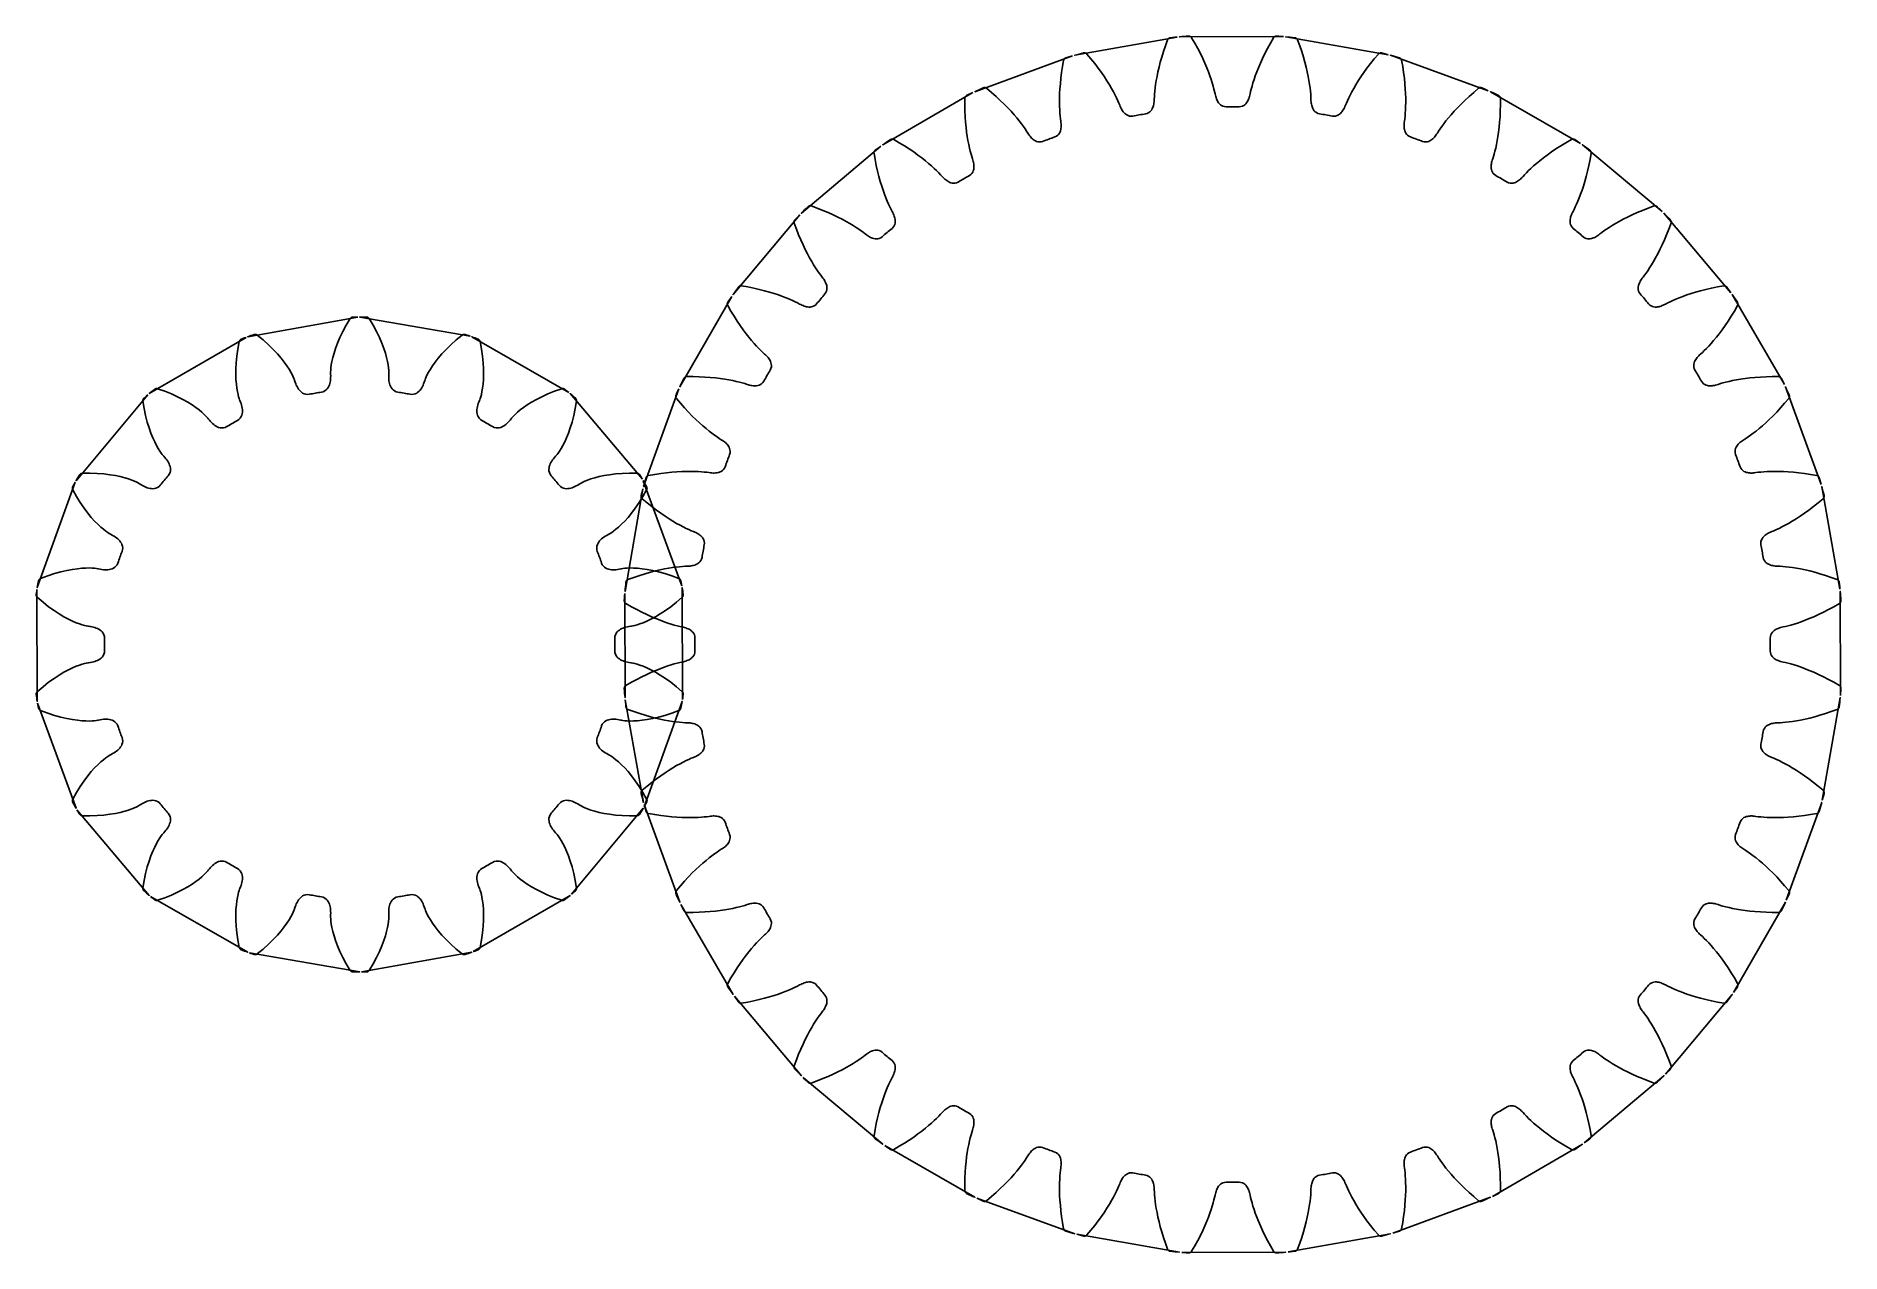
# Model space of a CAD drawing. Header units: metres. Extents: x -10.1 to 46.1, y -19 to 19.
import ezdxf

# ---------------------------------------------------------------- set-up
doc = ezdxf.new("R2010")
doc.units = ezdxf.units.M

msp = doc.modelspace()

# ---------------------------------------------------------------- linework, layer by layer
at = {"color": 1}
for points in [[(25.467, 18.921), (25.396, 18.915), (25.325, 18.908), (25.254, 18.901), (25.246, 18.899), (25.238, 18.898), (25.23, 18.895), (25.223, 18.892), (25.216, 18.889), (25.209, 18.885), (25.203, 18.88), (25.197, 18.875), (25.191, 18.87), (25.186, 18.864), (25.181, 18.857), (25.177, 18.851), (25.173, 18.844), (25.17, 18.836), (25.102, 18.65), (25.042, 18.47), (24.989, 18.299), (24.943, 18.136), (24.903, 17.981), (24.868, 17.834), (24.84, 17.696), (24.816, 17.567), (24.797, 17.447), (24.782, 17.336), (24.771, 17.234), (24.763, 17.141), (24.757, 17.058), (24.755, 16.985), (24.753, 16.943), (24.75, 16.904), (24.745, 16.866), (24.739, 16.829), (24.731, 16.793), (24.721, 16.759), (24.708, 16.725), (24.693, 16.691), (24.674, 16.658), (24.65, 16.626), (24.62, 16.594), (24.582, 16.566), (24.536, 16.543), (24.485, 16.529), (24.435, 16.521), (24.386, 16.513), (24.336, 16.504), (24.286, 16.496), (24.286, 16.496), (24.237, 16.487), (24.187, 16.478), (24.137, 16.469), (24.088, 16.459), (24.035, 16.455), (23.984, 16.461), (23.939, 16.474), (23.9, 16.494), (23.866, 16.516), (23.837, 16.54), (23.811, 16.567), (23.788, 16.594), (23.767, 16.623), (23.747, 16.654), (23.729, 16.686), (23.711, 16.721), (23.695, 16.757), (23.679, 16.795), (23.651, 16.863), (23.618, 16.939), (23.579, 17.024), (23.533, 17.115), (23.481, 17.215), (23.422, 17.321), (23.356, 17.434), (23.281, 17.554), (23.199, 17.68), (23.108, 17.812), (23.009, 17.95), (22.9, 18.093), (22.783, 18.241), (22.655, 18.393), (22.65, 18.399), (22.644, 18.404), (22.638, 18.409), (22.631, 18.413), (22.624, 18.417), (22.617, 18.42), (22.609, 18.423), (22.602, 18.425), (22.594, 18.427), (22.586, 18.427), (22.578, 18.428), (22.57, 18.427), (22.562, 18.426), (22.555, 18.425), (22.485, 18.407), (22.416, 18.389), (22.347, 18.371), (22.277, 18.353)], [(28.779, 18.934), (28.708, 18.94), (28.637, 18.945), (28.565, 18.951), (28.557, 18.951), (28.549, 18.95), (28.541, 18.949), (28.534, 18.948), (28.526, 18.946), (28.519, 18.943), (28.512, 18.939), (28.505, 18.935), (28.498, 18.931), (28.492, 18.926), (28.486, 18.921), (28.481, 18.915), (28.476, 18.908), (28.472, 18.902), (28.373, 18.73), (28.282, 18.564), (28.2, 18.404), (28.126, 18.251), (28.06, 18.106), (28.001, 17.967), (27.948, 17.836), (27.902, 17.713), (27.863, 17.598), (27.829, 17.491), (27.8, 17.393), (27.776, 17.303), (27.757, 17.222), (27.741, 17.15), (27.732, 17.11), (27.722, 17.072), (27.711, 17.035), (27.698, 17), (27.684, 16.966), (27.668, 16.934), (27.65, 16.902), (27.629, 16.872), (27.605, 16.843), (27.576, 16.815), (27.54, 16.79), (27.498, 16.768), (27.45, 16.754), (27.397, 16.749), (27.346, 16.749), (27.296, 16.75), (27.245, 16.75), (27.195, 16.75), (27.195, 16.75), (27.144, 16.75), (27.094, 16.75), (27.043, 16.749), (26.993, 16.749), (26.94, 16.754), (26.891, 16.768), (26.849, 16.79), (26.814, 16.815), (26.785, 16.843), (26.76, 16.872), (26.739, 16.902), (26.721, 16.934), (26.706, 16.966), (26.691, 17), (26.679, 17.035), (26.668, 17.072), (26.658, 17.11), (26.649, 17.15), (26.633, 17.222), (26.614, 17.303), (26.59, 17.393), (26.561, 17.491), (26.527, 17.598), (26.487, 17.713), (26.441, 17.836), (26.389, 17.967), (26.33, 18.106), (26.264, 18.251), (26.19, 18.404), (26.107, 18.564), (26.017, 18.73), (25.918, 18.902), (25.914, 18.908), (25.909, 18.915), (25.903, 18.921), (25.898, 18.926), (25.892, 18.931), (25.885, 18.935), (25.878, 18.939), (25.871, 18.943), (25.864, 18.946), (25.856, 18.948), (25.848, 18.949), (25.84, 18.95), (25.832, 18.951), (25.825, 18.951), (25.753, 18.945), (25.682, 18.94), (25.61, 18.934), (25.539, 18.928)], [(32.043, 18.371), (31.974, 18.389), (31.904, 18.407), (31.835, 18.425), (31.827, 18.426), (31.819, 18.427), (31.812, 18.428), (31.804, 18.427), (31.796, 18.427), (31.788, 18.425), (31.78, 18.423), (31.773, 18.42), (31.766, 18.417), (31.759, 18.413), (31.752, 18.409), (31.746, 18.404), (31.74, 18.399), (31.735, 18.393), (31.607, 18.241), (31.489, 18.093), (31.381, 17.95), (31.281, 17.812), (31.191, 17.68), (31.108, 17.554), (31.034, 17.434), (30.968, 17.321), (30.909, 17.215), (30.856, 17.115), (30.811, 17.024), (30.772, 16.939), (30.739, 16.863), (30.711, 16.795), (30.695, 16.757), (30.678, 16.721), (30.661, 16.686), (30.642, 16.654), (30.623, 16.623), (30.602, 16.594), (30.578, 16.567), (30.553, 16.54), (30.523, 16.516), (30.49, 16.494), (30.451, 16.474), (30.405, 16.461), (30.355, 16.455), (30.302, 16.459), (30.252, 16.469), (30.203, 16.478), (30.153, 16.487), (30.103, 16.496), (30.103, 16.496), (30.054, 16.504), (30.004, 16.513), (29.954, 16.521), (29.904, 16.529), (29.853, 16.543), (29.808, 16.566), (29.77, 16.594), (29.74, 16.626), (29.716, 16.658), (29.697, 16.691), (29.681, 16.725), (29.669, 16.759), (29.659, 16.793), (29.651, 16.829), (29.645, 16.866), (29.64, 16.904), (29.637, 16.943), (29.635, 16.985), (29.632, 17.058), (29.627, 17.141), (29.619, 17.234), (29.608, 17.336), (29.593, 17.447), (29.574, 17.567), (29.55, 17.696), (29.521, 17.834), (29.487, 17.981), (29.447, 18.136), (29.401, 18.299), (29.348, 18.47), (29.287, 18.65), (29.219, 18.836), (29.216, 18.844), (29.213, 18.851), (29.209, 18.857), (29.204, 18.864), (29.199, 18.87), (29.193, 18.875), (29.187, 18.88), (29.18, 18.885), (29.174, 18.889), (29.167, 18.892), (29.159, 18.895), (29.152, 18.898), (29.144, 18.899), (29.136, 18.901), (29.065, 18.908), (28.993, 18.915), (28.922, 18.921), (28.851, 18.928)], [(22.208, 18.334), (22.139, 18.315), (22.07, 18.296), (22.001, 18.276), (21.993, 18.274), (21.986, 18.271), (21.979, 18.267), (21.972, 18.263), (21.966, 18.258), (21.96, 18.253), (21.954, 18.248), (21.949, 18.241), (21.945, 18.235), (21.941, 18.228), (21.937, 18.221), (21.934, 18.214), (21.932, 18.206), (21.93, 18.199), (21.896, 18.003), (21.867, 17.816), (21.845, 17.638), (21.828, 17.469), (21.815, 17.309), (21.807, 17.159), (21.802, 17.018), (21.802, 16.887), (21.804, 16.765), (21.808, 16.653), (21.815, 16.551), (21.823, 16.458), (21.832, 16.376), (21.842, 16.303), (21.848, 16.262), (21.851, 16.222), (21.853, 16.184), (21.854, 16.147), (21.852, 16.11), (21.848, 16.074), (21.842, 16.039), (21.833, 16.003), (21.819, 15.967), (21.802, 15.931), (21.777, 15.895), (21.745, 15.861), (21.704, 15.83), (21.656, 15.808), (21.609, 15.791), (21.561, 15.774), (21.513, 15.757), (21.466, 15.74), (21.466, 15.74), (21.419, 15.723), (21.371, 15.705), (21.324, 15.687), (21.277, 15.67), (21.225, 15.656), (21.175, 15.653), (21.128, 15.659), (21.086, 15.671), (21.049, 15.687), (21.016, 15.706), (20.986, 15.727), (20.958, 15.751), (20.932, 15.776), (20.908, 15.802), (20.884, 15.831), (20.861, 15.862), (20.838, 15.894), (20.816, 15.929), (20.777, 15.991), (20.731, 16.061), (20.677, 16.137), (20.617, 16.22), (20.548, 16.308), (20.472, 16.403), (20.386, 16.503), (20.293, 16.608), (20.19, 16.718), (20.077, 16.832), (19.956, 16.95), (19.824, 17.072), (19.682, 17.197), (19.53, 17.325), (19.524, 17.33), (19.517, 17.334), (19.51, 17.338), (19.503, 17.341), (19.495, 17.344), (19.488, 17.346), (19.48, 17.347), (19.472, 17.348), (19.464, 17.348), (19.456, 17.347), (19.448, 17.346), (19.441, 17.344), (19.433, 17.342), (19.426, 17.339), (19.36, 17.31), (19.295, 17.28), (19.23, 17.25), (19.165, 17.22)], [(35.16, 17.25), (35.094, 17.28), (35.029, 17.31), (34.964, 17.339), (34.957, 17.342), (34.949, 17.344), (34.941, 17.346), (34.933, 17.347), (34.926, 17.348), (34.918, 17.348), (34.91, 17.347), (34.902, 17.346), (34.894, 17.344), (34.887, 17.341), (34.88, 17.338), (34.873, 17.334), (34.866, 17.33), (34.86, 17.325), (34.708, 17.197), (34.566, 17.072), (34.434, 16.95), (34.312, 16.832), (34.2, 16.718), (34.097, 16.608), (34.003, 16.503), (33.918, 16.403), (33.841, 16.308), (33.773, 16.22), (33.712, 16.137), (33.659, 16.061), (33.613, 15.991), (33.574, 15.929), (33.552, 15.894), (33.529, 15.862), (33.506, 15.831), (33.482, 15.802), (33.457, 15.776), (33.431, 15.751), (33.404, 15.727), (33.374, 15.706), (33.341, 15.687), (33.304, 15.671), (33.262, 15.659), (33.215, 15.653), (33.164, 15.656), (33.113, 15.67), (33.066, 15.687), (33.018, 15.705), (32.971, 15.723), (32.924, 15.74), (32.924, 15.74), (32.876, 15.757), (32.829, 15.774), (32.781, 15.791), (32.733, 15.808), (32.685, 15.83), (32.645, 15.861), (32.612, 15.895), (32.588, 15.931), (32.57, 15.967), (32.557, 16.003), (32.548, 16.039), (32.542, 16.074), (32.538, 16.11), (32.536, 16.147), (32.536, 16.184), (32.538, 16.222), (32.542, 16.262), (32.547, 16.303), (32.557, 16.376), (32.567, 16.458), (32.575, 16.551), (32.581, 16.653), (32.586, 16.765), (32.588, 16.887), (32.587, 17.018), (32.583, 17.159), (32.575, 17.309), (32.562, 17.469), (32.545, 17.638), (32.522, 17.816), (32.494, 18.003), (32.46, 18.199), (32.458, 18.206), (32.455, 18.214), (32.452, 18.221), (32.449, 18.228), (32.445, 18.235), (32.44, 18.241), (32.435, 18.248), (32.43, 18.253), (32.424, 18.258), (32.417, 18.263), (32.411, 18.267), (32.403, 18.271), (32.396, 18.274), (32.389, 18.276), (32.32, 18.296), (32.251, 18.315), (32.182, 18.334), (32.112, 18.353)], [(19.1, 17.189), (19.035, 17.159), (18.971, 17.128), (18.906, 17.097), (18.899, 17.093), (18.893, 17.089), (18.886, 17.084), (18.88, 17.079), (18.875, 17.073), (18.87, 17.067), (18.865, 17.06), (18.861, 17.054), (18.858, 17.046), (18.855, 17.039), (18.853, 17.031), (18.851, 17.024), (18.85, 17.016), (18.85, 17.008), (18.85, 16.809), (18.855, 16.62), (18.863, 16.441), (18.876, 16.272), (18.891, 16.112), (18.909, 15.963), (18.929, 15.823), (18.951, 15.694), (18.974, 15.574), (18.998, 15.465), (19.022, 15.365), (19.047, 15.276), (19.07, 15.196), (19.093, 15.126), (19.105, 15.086), (19.116, 15.048), (19.124, 15.011), (19.131, 14.974), (19.135, 14.938), (19.138, 14.902), (19.138, 14.866), (19.135, 14.829), (19.128, 14.791), (19.117, 14.753), (19.099, 14.713), (19.074, 14.673), (19.039, 14.636), (18.995, 14.606), (18.951, 14.581), (18.907, 14.556), (18.864, 14.531), (18.82, 14.506), (18.82, 14.506), (18.776, 14.481), (18.733, 14.455), (18.689, 14.43), (18.646, 14.404), (18.597, 14.382), (18.548, 14.37), (18.501, 14.367), (18.458, 14.372), (18.418, 14.381), (18.382, 14.394), (18.349, 14.41), (18.318, 14.428), (18.288, 14.448), (18.259, 14.471), (18.231, 14.495), (18.202, 14.521), (18.175, 14.549), (18.147, 14.579), (18.097, 14.634), (18.04, 14.694), (17.974, 14.76), (17.9, 14.831), (17.817, 14.906), (17.725, 14.986), (17.624, 15.07), (17.514, 15.157), (17.393, 15.247), (17.263, 15.341), (17.122, 15.436), (16.971, 15.533), (16.81, 15.631), (16.638, 15.731), (16.631, 15.734), (16.624, 15.738), (16.616, 15.74), (16.608, 15.742), (16.601, 15.743), (16.593, 15.744), (16.585, 15.744), (16.577, 15.743), (16.569, 15.742), (16.561, 15.74), (16.554, 15.737), (16.547, 15.734), (16.54, 15.731), (16.533, 15.726), (16.474, 15.686), (16.415, 15.646), (16.356, 15.605), (16.297, 15.564)], [(38.034, 15.605), (37.975, 15.646), (37.916, 15.686), (37.857, 15.726), (37.85, 15.731), (37.843, 15.734), (37.836, 15.737), (37.828, 15.74), (37.821, 15.742), (37.813, 15.743), (37.805, 15.744), (37.797, 15.744), (37.789, 15.743), (37.781, 15.742), (37.774, 15.74), (37.766, 15.738), (37.759, 15.734), (37.752, 15.731), (37.58, 15.631), (37.418, 15.533), (37.267, 15.436), (37.127, 15.341), (36.997, 15.247), (36.876, 15.157), (36.765, 15.07), (36.664, 14.986), (36.572, 14.906), (36.489, 14.831), (36.415, 14.76), (36.35, 14.694), (36.292, 14.634), (36.243, 14.579), (36.215, 14.549), (36.187, 14.521), (36.159, 14.495), (36.131, 14.471), (36.102, 14.448), (36.072, 14.428), (36.04, 14.41), (36.007, 14.394), (35.971, 14.381), (35.932, 14.372), (35.889, 14.367), (35.842, 14.37), (35.792, 14.382), (35.744, 14.404), (35.701, 14.43), (35.657, 14.455), (35.614, 14.481), (35.57, 14.506), (35.57, 14.506), (35.526, 14.531), (35.482, 14.556), (35.438, 14.581), (35.394, 14.606), (35.351, 14.636), (35.316, 14.673), (35.29, 14.713), (35.273, 14.753), (35.261, 14.791), (35.255, 14.829), (35.252, 14.866), (35.252, 14.902), (35.254, 14.938), (35.259, 14.974), (35.265, 15.011), (35.274, 15.048), (35.285, 15.086), (35.297, 15.126), (35.319, 15.196), (35.343, 15.276), (35.367, 15.365), (35.391, 15.465), (35.415, 15.574), (35.439, 15.694), (35.46, 15.823), (35.481, 15.963), (35.499, 16.112), (35.514, 16.272), (35.526, 16.441), (35.535, 16.62), (35.54, 16.809), (35.54, 17.008), (35.539, 17.016), (35.538, 17.024), (35.537, 17.031), (35.534, 17.039), (35.532, 17.046), (35.528, 17.054), (35.524, 17.06), (35.52, 17.067), (35.515, 17.073), (35.509, 17.079), (35.503, 17.084), (35.497, 17.089), (35.49, 17.093), (35.483, 17.097), (35.419, 17.128), (35.354, 17.159), (35.289, 17.189), (35.225, 17.22)], [(16.238, 15.523), (16.18, 15.481), (16.121, 15.44), (16.063, 15.398), (16.057, 15.393), (16.051, 15.387), (16.046, 15.382), (16.041, 15.375), (16.037, 15.369), (16.033, 15.362), (16.029, 15.355), (16.027, 15.347), (16.025, 15.34), (16.023, 15.332), (16.022, 15.324), (16.022, 15.316), (16.022, 15.308), (16.023, 15.3), (16.058, 15.105), (16.095, 14.92), (16.135, 14.745), (16.176, 14.58), (16.219, 14.426), (16.263, 14.281), (16.307, 14.148), (16.351, 14.024), (16.395, 13.91), (16.437, 13.807), (16.478, 13.713), (16.518, 13.629), (16.555, 13.554), (16.589, 13.489), (16.608, 13.452), (16.625, 13.416), (16.64, 13.381), (16.653, 13.346), (16.664, 13.311), (16.673, 13.276), (16.679, 13.241), (16.682, 13.204), (16.682, 13.166), (16.678, 13.126), (16.667, 13.084), (16.649, 13.04), (16.621, 12.998), (16.584, 12.96), (16.545, 12.928), (16.506, 12.896), (16.467, 12.864), (16.428, 12.831), (16.428, 12.831), (16.39, 12.799), (16.351, 12.766), (16.313, 12.733), (16.274, 12.701), (16.231, 12.67), (16.184, 12.65), (16.138, 12.639), (16.095, 12.636), (16.054, 12.639), (16.017, 12.646), (15.981, 12.655), (15.947, 12.668), (15.914, 12.682), (15.882, 12.699), (15.85, 12.718), (15.818, 12.739), (15.785, 12.762), (15.752, 12.787), (15.694, 12.832), (15.627, 12.881), (15.551, 12.935), (15.466, 12.992), (15.371, 13.052), (15.267, 13.114), (15.153, 13.179), (15.029, 13.246), (14.894, 13.314), (14.75, 13.383), (14.595, 13.452), (14.429, 13.522), (14.253, 13.591), (14.067, 13.659), (14.059, 13.661), (14.051, 13.663), (14.044, 13.664), (14.036, 13.664), (14.028, 13.664), (14.02, 13.663), (14.012, 13.662), (14.005, 13.66), (13.997, 13.657), (13.99, 13.654), (13.983, 13.651), (13.976, 13.646), (13.97, 13.641), (13.964, 13.636), (13.913, 13.586), (13.862, 13.536), (13.811, 13.486), (13.76, 13.435)], [(40.579, 13.486), (40.528, 13.536), (40.477, 13.586), (40.426, 13.636), (40.42, 13.641), (40.413, 13.646), (40.407, 13.651), (40.4, 13.654), (40.393, 13.657), (40.385, 13.66), (40.377, 13.662), (40.37, 13.663), (40.362, 13.664), (40.354, 13.664), (40.346, 13.664), (40.338, 13.663), (40.33, 13.661), (40.323, 13.659), (40.136, 13.591), (39.96, 13.522), (39.795, 13.452), (39.64, 13.383), (39.495, 13.314), (39.361, 13.246), (39.237, 13.179), (39.123, 13.114), (39.018, 13.052), (38.924, 12.992), (38.838, 12.935), (38.762, 12.881), (38.695, 12.832), (38.637, 12.787), (38.604, 12.762), (38.572, 12.739), (38.54, 12.718), (38.508, 12.699), (38.475, 12.682), (38.442, 12.668), (38.408, 12.655), (38.373, 12.646), (38.335, 12.639), (38.295, 12.636), (38.252, 12.639), (38.206, 12.65), (38.159, 12.67), (38.115, 12.701), (38.077, 12.733), (38.039, 12.766), (38, 12.799), (37.962, 12.831), (37.962, 12.831), (37.923, 12.864), (37.884, 12.896), (37.845, 12.928), (37.806, 12.96), (37.769, 12.998), (37.741, 13.04), (37.722, 13.084), (37.712, 13.126), (37.707, 13.166), (37.707, 13.204), (37.711, 13.241), (37.717, 13.276), (37.726, 13.311), (37.736, 13.346), (37.749, 13.381), (37.764, 13.416), (37.781, 13.452), (37.8, 13.489), (37.835, 13.554), (37.872, 13.629), (37.911, 13.713), (37.952, 13.807), (37.995, 13.91), (38.038, 14.024), (38.083, 14.148), (38.127, 14.281), (38.17, 14.426), (38.213, 14.58), (38.255, 14.745), (38.294, 14.92), (38.332, 15.105), (38.366, 15.3), (38.367, 15.308), (38.368, 15.316), (38.367, 15.324), (38.367, 15.332), (38.365, 15.34), (38.363, 15.347), (38.36, 15.355), (38.357, 15.362), (38.353, 15.369), (38.349, 15.375), (38.344, 15.382), (38.338, 15.387), (38.333, 15.393), (38.326, 15.398), (38.268, 15.44), (38.21, 15.481), (38.151, 15.523), (38.093, 15.564)], [(13.709, 13.384), (13.659, 13.333), (13.609, 13.282), (13.559, 13.231), (13.553, 13.225), (13.549, 13.219), (13.544, 13.212), (13.541, 13.205), (13.537, 13.198), (13.535, 13.19), (13.533, 13.183), (13.531, 13.175), (13.531, 13.167), (13.53, 13.159), (13.531, 13.151), (13.532, 13.143), (13.534, 13.136), (13.536, 13.128), (13.604, 12.941), (13.673, 12.765), (13.743, 12.6), (13.812, 12.445), (13.881, 12.301), (13.949, 12.166), (14.016, 12.042), (14.081, 11.928), (14.143, 11.824), (14.203, 11.729), (14.26, 11.644), (14.313, 11.568), (14.363, 11.501), (14.408, 11.442), (14.433, 11.41), (14.456, 11.377), (14.477, 11.345), (14.496, 11.313), (14.513, 11.28), (14.527, 11.247), (14.54, 11.213), (14.549, 11.178), (14.556, 11.141), (14.558, 11.1), (14.555, 11.057), (14.545, 11.011), (14.525, 10.964), (14.494, 10.921), (14.461, 10.882), (14.429, 10.844), (14.396, 10.805), (14.364, 10.767), (14.364, 10.767), (14.331, 10.728), (14.299, 10.689), (14.267, 10.65), (14.235, 10.611), (14.197, 10.574), (14.155, 10.546), (14.111, 10.527), (14.069, 10.517), (14.029, 10.512), (13.991, 10.512), (13.954, 10.516), (13.919, 10.522), (13.884, 10.531), (13.849, 10.542), (13.814, 10.555), (13.778, 10.57), (13.742, 10.587), (13.706, 10.606), (13.641, 10.64), (13.566, 10.677), (13.482, 10.716), (13.388, 10.758), (13.285, 10.8), (13.171, 10.844), (13.047, 10.888), (12.913, 10.932), (12.769, 10.976), (12.615, 11.018), (12.45, 11.06), (12.275, 11.1), (12.09, 11.137), (11.894, 11.172), (11.887, 11.173), (11.879, 11.173), (11.871, 11.173), (11.863, 11.172), (11.855, 11.17), (11.847, 11.168), (11.84, 11.165), (11.833, 11.162), (11.826, 11.158), (11.819, 11.154), (11.813, 11.149), (11.807, 11.144), (11.802, 11.138), (11.797, 11.131), (11.755, 11.073), (11.714, 11.015), (11.672, 10.957), (11.631, 10.898)], [(42.718, 10.957), (42.676, 11.015), (42.634, 11.073), (42.593, 11.131), (42.588, 11.138), (42.582, 11.144), (42.577, 11.149), (42.57, 11.154), (42.564, 11.158), (42.557, 11.162), (42.55, 11.165), (42.542, 11.168), (42.535, 11.17), (42.527, 11.172), (42.519, 11.173), (42.511, 11.173), (42.503, 11.173), (42.495, 11.172), (42.3, 11.137), (42.114, 11.1), (41.939, 11.06), (41.775, 11.018), (41.62, 10.976), (41.476, 10.932), (41.342, 10.888), (41.219, 10.844), (41.105, 10.8), (41.001, 10.758), (40.908, 10.716), (40.823, 10.677), (40.749, 10.64), (40.684, 10.606), (40.647, 10.587), (40.611, 10.57), (40.576, 10.555), (40.541, 10.542), (40.506, 10.531), (40.471, 10.522), (40.436, 10.516), (40.399, 10.512), (40.361, 10.512), (40.321, 10.517), (40.278, 10.527), (40.235, 10.546), (40.193, 10.574), (40.155, 10.611), (40.123, 10.65), (40.091, 10.689), (40.058, 10.728), (40.026, 10.767), (40.026, 10.767), (39.994, 10.805), (39.961, 10.844), (39.928, 10.882), (39.895, 10.921), (39.865, 10.964), (39.845, 11.011), (39.834, 11.057), (39.831, 11.1), (39.834, 11.141), (39.84, 11.178), (39.85, 11.213), (39.862, 11.247), (39.877, 11.28), (39.894, 11.313), (39.913, 11.345), (39.934, 11.377), (39.957, 11.41), (39.982, 11.442), (40.027, 11.501), (40.076, 11.568), (40.13, 11.644), (40.186, 11.729), (40.246, 11.824), (40.309, 11.928), (40.374, 12.042), (40.441, 12.166), (40.509, 12.301), (40.578, 12.445), (40.647, 12.6), (40.716, 12.765), (40.785, 12.941), (40.854, 13.128), (40.856, 13.136), (40.858, 13.143), (40.859, 13.151), (40.859, 13.159), (40.859, 13.167), (40.858, 13.175), (40.857, 13.183), (40.855, 13.19), (40.852, 13.198), (40.849, 13.205), (40.845, 13.212), (40.841, 13.219), (40.836, 13.225), (40.831, 13.231), (40.781, 13.282), (40.731, 13.333), (40.68, 13.384), (40.63, 13.435)], [(11.59, 10.839), (11.549, 10.78), (11.509, 10.721), (11.468, 10.662), (11.464, 10.655), (11.461, 10.648), (11.457, 10.641), (11.455, 10.633), (11.453, 10.626), (11.452, 10.618), (11.451, 10.61), (11.451, 10.602), (11.452, 10.594), (11.453, 10.586), (11.455, 10.579), (11.457, 10.571), (11.46, 10.564), (11.464, 10.557), (11.563, 10.385), (11.662, 10.224), (11.759, 10.073), (11.854, 9.932), (11.947, 9.802), (12.038, 9.681), (12.125, 9.571), (12.209, 9.469), (12.288, 9.378), (12.364, 9.295), (12.435, 9.221), (12.5, 9.155), (12.561, 9.098), (12.615, 9.048), (12.646, 9.02), (12.674, 8.992), (12.7, 8.964), (12.724, 8.936), (12.746, 8.907), (12.767, 8.877), (12.785, 8.846), (12.8, 8.812), (12.813, 8.777), (12.823, 8.737), (12.827, 8.694), (12.825, 8.647), (12.813, 8.597), (12.791, 8.549), (12.765, 8.506), (12.74, 8.462), (12.714, 8.419), (12.689, 8.375), (12.689, 8.375), (12.664, 8.331), (12.639, 8.287), (12.614, 8.244), (12.589, 8.2), (12.558, 8.156), (12.521, 8.121), (12.482, 8.095), (12.442, 8.078), (12.403, 8.066), (12.366, 8.06), (12.329, 8.057), (12.293, 8.057), (12.257, 8.059), (12.221, 8.064), (12.184, 8.071), (12.147, 8.079), (12.108, 8.09), (12.069, 8.102), (11.999, 8.125), (11.919, 8.148), (11.83, 8.172), (11.73, 8.197), (11.62, 8.221), (11.501, 8.244), (11.371, 8.266), (11.232, 8.286), (11.083, 8.304), (10.923, 8.319), (10.754, 8.331), (10.575, 8.34), (10.386, 8.345), (10.187, 8.345), (10.179, 8.345), (10.171, 8.344), (10.163, 8.342), (10.156, 8.34), (10.148, 8.337), (10.141, 8.333), (10.134, 8.329), (10.128, 8.325), (10.122, 8.32), (10.116, 8.314), (10.111, 8.309), (10.106, 8.302), (10.102, 8.296), (10.098, 8.289), (10.067, 8.224), (10.036, 8.159), (10.005, 8.095), (9.975, 8.03)], [(44.384, 8.095), (44.354, 8.159), (44.323, 8.224), (44.292, 8.289), (44.288, 8.296), (44.284, 8.302), (44.279, 8.309), (44.274, 8.314), (44.268, 8.32), (44.262, 8.325), (44.255, 8.329), (44.248, 8.333), (44.241, 8.337), (44.234, 8.34), (44.226, 8.342), (44.218, 8.344), (44.211, 8.345), (44.203, 8.345), (44.004, 8.345), (43.815, 8.34), (43.636, 8.331), (43.467, 8.319), (43.307, 8.304), (43.158, 8.286), (43.018, 8.266), (42.889, 8.244), (42.769, 8.221), (42.66, 8.197), (42.56, 8.172), (42.47, 8.148), (42.391, 8.125), (42.32, 8.102), (42.281, 8.09), (42.243, 8.079), (42.205, 8.071), (42.169, 8.064), (42.132, 8.059), (42.097, 8.057), (42.06, 8.057), (42.024, 8.06), (41.986, 8.066), (41.948, 8.078), (41.908, 8.095), (41.868, 8.121), (41.831, 8.156), (41.801, 8.2), (41.776, 8.244), (41.751, 8.287), (41.726, 8.331), (41.701, 8.375), (41.701, 8.375), (41.675, 8.419), (41.65, 8.462), (41.624, 8.506), (41.599, 8.549), (41.576, 8.597), (41.565, 8.647), (41.562, 8.694), (41.567, 8.737), (41.576, 8.777), (41.589, 8.812), (41.605, 8.846), (41.623, 8.877), (41.643, 8.907), (41.665, 8.936), (41.69, 8.964), (41.716, 8.992), (41.744, 9.02), (41.774, 9.048), (41.829, 9.098), (41.889, 9.155), (41.955, 9.221), (42.026, 9.295), (42.101, 9.378), (42.181, 9.469), (42.265, 9.571), (42.352, 9.681), (42.442, 9.802), (42.535, 9.932), (42.631, 10.073), (42.728, 10.224), (42.826, 10.385), (42.926, 10.557), (42.929, 10.564), (42.932, 10.571), (42.935, 10.579), (42.937, 10.586), (42.938, 10.594), (42.938, 10.602), (42.938, 10.61), (42.938, 10.618), (42.937, 10.626), (42.935, 10.633), (42.932, 10.641), (42.929, 10.648), (42.926, 10.655), (42.921, 10.662), (42.881, 10.721), (42.84, 10.78), (42.8, 10.839), (42.759, 10.898)], [(9.945, 7.965), (9.915, 7.9), (9.885, 7.834), (9.856, 7.769), (9.853, 7.762), (9.851, 7.754), (9.849, 7.746), (9.848, 7.739), (9.847, 7.731), (9.847, 7.723), (9.848, 7.715), (9.849, 7.707), (9.851, 7.699), (9.854, 7.692), (9.857, 7.685), (9.861, 7.678), (9.865, 7.671), (9.87, 7.665), (9.998, 7.513), (10.123, 7.371), (10.244, 7.239), (10.363, 7.117), (10.477, 7.005), (10.587, 6.902), (10.692, 6.808), (10.792, 6.723), (10.887, 6.647), (10.975, 6.578), (11.058, 6.517), (11.134, 6.464), (11.203, 6.418), (11.266, 6.379), (11.3, 6.357), (11.333, 6.334), (11.364, 6.311), (11.392, 6.287), (11.419, 6.262), (11.444, 6.237), (11.467, 6.209), (11.489, 6.179), (11.508, 6.146), (11.524, 6.109), (11.536, 6.067), (11.542, 6.02), (11.539, 5.969), (11.525, 5.918), (11.507, 5.871), (11.49, 5.824), (11.472, 5.776), (11.455, 5.729), (11.455, 5.729), (11.438, 5.681), (11.421, 5.634), (11.404, 5.586), (11.387, 5.539), (11.364, 5.491), (11.334, 5.45), (11.3, 5.418), (11.264, 5.393), (11.227, 5.375), (11.192, 5.362), (11.156, 5.353), (11.12, 5.347), (11.085, 5.343), (11.048, 5.341), (11.011, 5.341), (10.972, 5.343), (10.933, 5.347), (10.892, 5.353), (10.819, 5.363), (10.736, 5.372), (10.644, 5.38), (10.542, 5.387), (10.43, 5.391), (10.308, 5.393), (10.177, 5.392), (10.036, 5.388), (9.885, 5.38), (9.726, 5.367), (9.557, 5.35), (9.379, 5.327), (9.192, 5.299), (8.996, 5.265), (8.989, 5.263), (8.981, 5.261), (8.974, 5.258), (8.967, 5.254), (8.96, 5.25), (8.953, 5.245), (8.947, 5.24), (8.942, 5.235), (8.936, 5.229), (8.932, 5.222), (8.928, 5.216), (8.924, 5.209), (8.921, 5.201), (8.918, 5.194), (8.899, 5.125), (8.88, 5.056), (8.861, 4.987), (8.842, 4.918)], [(45.529, 4.987), (45.51, 5.056), (45.491, 5.125), (45.471, 5.194), (45.469, 5.201), (45.466, 5.209), (45.462, 5.216), (45.458, 5.222), (45.453, 5.229), (45.448, 5.235), (45.442, 5.24), (45.436, 5.245), (45.43, 5.25), (45.423, 5.254), (45.416, 5.258), (45.409, 5.261), (45.401, 5.263), (45.393, 5.265), (45.198, 5.299), (45.011, 5.327), (44.833, 5.35), (44.664, 5.367), (44.504, 5.38), (44.354, 5.388), (44.213, 5.392), (44.082, 5.393), (43.96, 5.391), (43.848, 5.387), (43.746, 5.38), (43.653, 5.372), (43.571, 5.363), (43.498, 5.353), (43.457, 5.347), (43.417, 5.343), (43.379, 5.341), (43.342, 5.341), (43.305, 5.343), (43.269, 5.347), (43.234, 5.353), (43.198, 5.362), (43.162, 5.375), (43.126, 5.393), (43.09, 5.418), (43.055, 5.45), (43.025, 5.491), (43.003, 5.539), (42.986, 5.586), (42.969, 5.634), (42.952, 5.681), (42.935, 5.729), (42.935, 5.729), (42.917, 5.776), (42.9, 5.824), (42.882, 5.871), (42.864, 5.918), (42.851, 5.969), (42.848, 6.02), (42.854, 6.067), (42.866, 6.109), (42.882, 6.146), (42.901, 6.179), (42.922, 6.209), (42.945, 6.237), (42.97, 6.262), (42.997, 6.287), (43.026, 6.311), (43.057, 6.334), (43.089, 6.357), (43.124, 6.379), (43.186, 6.418), (43.256, 6.464), (43.332, 6.517), (43.414, 6.578), (43.503, 6.647), (43.598, 6.723), (43.698, 6.808), (43.803, 6.902), (43.913, 7.005), (44.027, 7.117), (44.145, 7.239), (44.267, 7.371), (44.392, 7.513), (44.52, 7.665), (44.525, 7.671), (44.529, 7.678), (44.533, 7.685), (44.536, 7.692), (44.538, 7.699), (44.54, 7.707), (44.542, 7.715), (44.542, 7.723), (44.543, 7.731), (44.542, 7.739), (44.541, 7.746), (44.539, 7.754), (44.537, 7.762), (44.534, 7.769), (44.504, 7.834), (44.475, 7.9), (44.445, 7.965), (44.415, 8.03)], [(8.824, 4.848), (8.806, 4.779), (8.788, 4.71), (8.77, 4.64), (8.769, 4.632), (8.768, 4.625), (8.767, 4.617), (8.767, 4.609), (8.768, 4.601), (8.77, 4.593), (8.772, 4.585), (8.774, 4.578), (8.778, 4.571), (8.782, 4.564), (8.786, 4.557), (8.791, 4.551), (8.796, 4.545), (8.802, 4.54), (8.954, 4.412), (9.102, 4.294), (9.245, 4.186), (9.382, 4.086), (9.514, 3.996), (9.641, 3.913), (9.76, 3.839), (9.874, 3.773), (9.98, 3.714), (10.079, 3.662), (10.171, 3.616), (10.255, 3.577), (10.332, 3.544), (10.4, 3.516), (10.438, 3.5), (10.474, 3.484), (10.508, 3.466), (10.541, 3.448), (10.571, 3.428), (10.601, 3.407), (10.628, 3.384), (10.654, 3.358), (10.679, 3.329), (10.701, 3.295), (10.72, 3.256), (10.734, 3.211), (10.74, 3.16), (10.736, 3.107), (10.726, 3.058), (10.717, 3.008), (10.708, 2.958), (10.699, 2.909), (10.699, 2.909), (10.691, 2.859), (10.682, 2.809), (10.674, 2.759), (10.665, 2.71), (10.652, 2.658), (10.629, 2.613), (10.6, 2.575), (10.569, 2.545), (10.537, 2.521), (10.504, 2.502), (10.47, 2.487), (10.436, 2.474), (10.402, 2.464), (10.366, 2.456), (10.329, 2.45), (10.291, 2.445), (10.251, 2.442), (10.21, 2.44), (10.137, 2.437), (10.054, 2.432), (9.961, 2.424), (9.859, 2.413), (9.748, 2.398), (9.628, 2.379), (9.499, 2.355), (9.361, 2.327), (9.214, 2.292), (9.059, 2.252), (8.896, 2.206), (8.724, 2.153), (8.545, 2.092), (8.358, 2.025), (8.351, 2.022), (8.344, 2.018), (8.337, 2.014), (8.331, 2.009), (8.325, 2.004), (8.32, 1.998), (8.315, 1.992), (8.31, 1.986), (8.306, 1.979), (8.302, 1.972), (8.299, 1.964), (8.297, 1.957), (8.295, 1.949), (8.294, 1.941), (8.287, 1.87), (8.28, 1.799), (8.274, 1.727), (8.267, 1.656)], [(46.116, 1.727), (46.109, 1.799), (46.103, 1.87), (46.095, 1.941), (46.094, 1.949), (46.093, 1.957), (46.09, 1.964), (46.087, 1.972), (46.084, 1.979), (46.08, 1.986), (46.075, 1.992), (46.07, 1.998), (46.065, 2.004), (46.059, 2.009), (46.052, 2.014), (46.045, 2.018), (46.038, 2.022), (46.031, 2.025), (45.844, 2.092), (45.665, 2.153), (45.494, 2.206), (45.331, 2.252), (45.176, 2.292), (45.029, 2.327), (44.891, 2.355), (44.762, 2.379), (44.642, 2.398), (44.53, 2.413), (44.429, 2.424), (44.336, 2.432), (44.253, 2.437), (44.179, 2.44), (44.138, 2.442), (44.099, 2.445), (44.06, 2.45), (44.024, 2.456), (43.988, 2.464), (43.953, 2.474), (43.92, 2.487), (43.886, 2.502), (43.853, 2.521), (43.821, 2.545), (43.789, 2.575), (43.761, 2.613), (43.738, 2.658), (43.724, 2.71), (43.716, 2.759), (43.708, 2.809), (43.699, 2.859), (43.69, 2.909), (43.69, 2.909), (43.682, 2.958), (43.673, 3.008), (43.663, 3.058), (43.654, 3.107), (43.65, 3.16), (43.655, 3.211), (43.669, 3.256), (43.688, 3.295), (43.711, 3.329), (43.735, 3.358), (43.761, 3.384), (43.789, 3.407), (43.818, 3.428), (43.849, 3.448), (43.881, 3.466), (43.916, 3.484), (43.952, 3.5), (43.99, 3.516), (44.058, 3.544), (44.134, 3.577), (44.218, 3.616), (44.31, 3.662), (44.41, 3.714), (44.516, 3.773), (44.629, 3.839), (44.749, 3.913), (44.875, 3.996), (45.007, 4.086), (45.145, 4.186), (45.288, 4.294), (45.435, 4.412), (45.588, 4.54), (45.593, 4.545), (45.599, 4.551), (45.604, 4.557), (45.608, 4.564), (45.612, 4.571), (45.615, 4.578), (45.618, 4.585), (45.62, 4.593), (45.621, 4.601), (45.622, 4.609), (45.623, 4.617), (45.622, 4.625), (45.621, 4.632), (45.62, 4.64), (45.602, 4.71), (45.584, 4.779), (45.566, 4.848), (45.547, 4.918)], [(8.261, 1.585), (8.255, 1.513), (8.25, 1.442), (8.244, 1.37), (8.244, 1.362), (8.244, 1.354), (8.245, 1.347), (8.247, 1.339), (8.249, 1.331), (8.252, 1.324), (8.255, 1.317), (8.259, 1.31), (8.264, 1.303), (8.269, 1.297), (8.274, 1.291), (8.28, 1.286), (8.286, 1.281), (8.293, 1.277), (8.465, 1.178), (8.631, 1.087), (8.791, 1.005), (8.943, 0.931), (9.089, 0.865), (9.228, 0.806), (9.359, 0.753), (9.482, 0.708), (9.597, 0.668), (9.704, 0.634), (9.802, 0.605), (9.892, 0.581), (9.973, 0.562), (10.045, 0.546), (10.085, 0.537), (10.123, 0.527), (10.16, 0.516), (10.195, 0.503), (10.229, 0.489), (10.261, 0.473), (10.292, 0.455), (10.323, 0.435), (10.352, 0.41), (10.38, 0.381), (10.405, 0.346), (10.427, 0.303), (10.441, 0.255), (10.446, 0.202), (10.446, 0.151), (10.445, 0.101), (10.445, 0.05), (10.445, 0), (10.445, 0), (10.445, -0.05), (10.445, -0.101), (10.446, -0.151), (10.446, -0.202), (10.441, -0.255), (10.427, -0.303), (10.405, -0.346), (10.38, -0.381), (10.352, -0.41), (10.323, -0.435), (10.292, -0.455), (10.261, -0.473), (10.229, -0.489), (10.195, -0.503), (10.16, -0.516), (10.123, -0.527), (10.085, -0.537), (10.045, -0.546), (9.973, -0.562), (9.892, -0.581), (9.802, -0.605), (9.704, -0.634), (9.597, -0.668), (9.482, -0.708), (9.359, -0.753), (9.228, -0.806), (9.089, -0.865), (8.943, -0.931), (8.791, -1.005), (8.631, -1.087), (8.465, -1.178), (8.293, -1.277), (8.286, -1.281), (8.28, -1.286), (8.274, -1.291), (8.269, -1.297), (8.264, -1.303), (8.259, -1.31), (8.255, -1.317), (8.252, -1.324), (8.249, -1.331), (8.247, -1.339), (8.245, -1.347), (8.244, -1.354), (8.244, -1.362), (8.244, -1.37), (8.25, -1.442), (8.255, -1.513), (8.261, -1.585), (8.267, -1.656)], [(46.129, -1.585), (46.134, -1.513), (46.14, -1.442), (46.145, -1.37), (46.146, -1.362), (46.145, -1.354), (46.144, -1.347), (46.143, -1.339), (46.14, -1.331), (46.138, -1.324), (46.134, -1.317), (46.13, -1.31), (46.126, -1.303), (46.121, -1.297), (46.115, -1.291), (46.109, -1.286), (46.103, -1.281), (46.097, -1.277), (45.924, -1.178), (45.758, -1.087), (45.599, -1.005), (45.446, -0.931), (45.3, -0.865), (45.162, -0.806), (45.031, -0.753), (44.908, -0.708), (44.793, -0.668), (44.686, -0.634), (44.588, -0.605), (44.498, -0.581), (44.417, -0.562), (44.345, -0.546), (44.305, -0.537), (44.266, -0.527), (44.23, -0.516), (44.195, -0.503), (44.161, -0.489), (44.129, -0.473), (44.097, -0.455), (44.067, -0.435), (44.038, -0.41), (44.01, -0.381), (43.984, -0.346), (43.963, -0.303), (43.948, -0.255), (43.944, -0.202), (43.944, -0.151), (43.945, -0.101), (43.945, -0.05), (43.945, 0), (43.945, 0), (43.945, 0.05), (43.945, 0.101), (43.944, 0.151), (43.944, 0.202), (43.948, 0.255), (43.963, 0.303), (43.984, 0.346), (44.01, 0.381), (44.038, 0.41), (44.067, 0.435), (44.097, 0.455), (44.129, 0.473), (44.161, 0.489), (44.195, 0.503), (44.23, 0.516), (44.266, 0.527), (44.305, 0.537), (44.345, 0.546), (44.417, 0.562), (44.498, 0.581), (44.588, 0.605), (44.686, 0.634), (44.793, 0.668), (44.908, 0.708), (45.031, 0.753), (45.162, 0.806), (45.3, 0.865), (45.446, 0.931), (45.599, 1.005), (45.758, 1.087), (45.924, 1.178), (46.097, 1.277), (46.103, 1.281), (46.109, 1.286), (46.115, 1.291), (46.121, 1.297), (46.126, 1.303), (46.13, 1.31), (46.134, 1.317), (46.138, 1.324), (46.14, 1.331), (46.143, 1.339), (46.144, 1.347), (46.145, 1.354), (46.146, 1.362), (46.145, 1.37), (46.14, 1.442), (46.134, 1.513), (46.129, 1.585), (46.123, 1.656)], [(45.566, -4.848), (45.584, -4.779), (45.602, -4.71), (45.62, -4.64), (45.621, -4.632), (45.622, -4.625), (45.623, -4.617), (45.622, -4.609), (45.621, -4.601), (45.62, -4.593), (45.618, -4.585), (45.615, -4.578), (45.612, -4.571), (45.608, -4.564), (45.604, -4.557), (45.599, -4.551), (45.593, -4.545), (45.588, -4.54), (45.435, -4.412), (45.288, -4.294), (45.145, -4.186), (45.007, -4.086), (44.875, -3.996), (44.749, -3.913), (44.629, -3.839), (44.516, -3.773), (44.41, -3.714), (44.31, -3.662), (44.218, -3.616), (44.134, -3.577), (44.058, -3.544), (43.99, -3.516), (43.952, -3.5), (43.916, -3.484), (43.881, -3.466), (43.849, -3.448), (43.818, -3.428), (43.789, -3.407), (43.761, -3.384), (43.735, -3.358), (43.711, -3.329), (43.688, -3.295), (43.669, -3.256), (43.655, -3.211), (43.65, -3.16), (43.654, -3.107), (43.663, -3.058), (43.673, -3.008), (43.682, -2.958), (43.69, -2.909), (43.69, -2.909), (43.699, -2.859), (43.708, -2.809), (43.716, -2.759), (43.724, -2.71), (43.738, -2.658), (43.761, -2.613), (43.789, -2.575), (43.821, -2.545), (43.853, -2.521), (43.886, -2.502), (43.92, -2.487), (43.953, -2.474), (43.988, -2.464), (44.024, -2.456), (44.06, -2.45), (44.099, -2.445), (44.138, -2.442), (44.179, -2.44), (44.253, -2.437), (44.336, -2.432), (44.429, -2.424), (44.53, -2.413), (44.642, -2.398), (44.762, -2.379), (44.891, -2.355), (45.029, -2.327), (45.176, -2.292), (45.331, -2.252), (45.494, -2.206), (45.665, -2.153), (45.844, -2.092), (46.031, -2.025), (46.038, -2.022), (46.045, -2.018), (46.052, -2.014), (46.059, -2.009), (46.065, -2.004), (46.07, -1.998), (46.075, -1.992), (46.08, -1.986), (46.084, -1.979), (46.087, -1.972), (46.09, -1.964), (46.093, -1.957), (46.094, -1.949), (46.095, -1.941), (46.103, -1.87), (46.109, -1.799), (46.116, -1.727), (46.123, -1.656)], [(8.274, -1.727), (8.28, -1.799), (8.287, -1.87), (8.294, -1.941), (8.295, -1.949), (8.297, -1.957), (8.299, -1.964), (8.302, -1.972), (8.306, -1.979), (8.31, -1.986), (8.315, -1.992), (8.32, -1.998), (8.325, -2.004), (8.331, -2.009), (8.337, -2.014), (8.344, -2.018), (8.351, -2.022), (8.358, -2.025), (8.545, -2.092), (8.724, -2.153), (8.896, -2.206), (9.059, -2.252), (9.214, -2.292), (9.361, -2.327), (9.499, -2.355), (9.628, -2.379), (9.748, -2.398), (9.859, -2.413), (9.961, -2.424), (10.054, -2.432), (10.137, -2.437), (10.21, -2.44), (10.251, -2.442), (10.291, -2.445), (10.329, -2.45), (10.366, -2.456), (10.402, -2.464), (10.436, -2.474), (10.47, -2.487), (10.504, -2.502), (10.537, -2.521), (10.569, -2.545), (10.6, -2.575), (10.629, -2.613), (10.652, -2.658), (10.665, -2.71), (10.674, -2.759), (10.682, -2.809), (10.691, -2.859), (10.699, -2.909), (10.699, -2.909), (10.708, -2.958), (10.717, -3.008), (10.726, -3.058), (10.736, -3.107), (10.74, -3.16), (10.734, -3.211), (10.72, -3.256), (10.701, -3.295), (10.679, -3.329), (10.654, -3.358), (10.628, -3.384), (10.601, -3.407), (10.571, -3.428), (10.541, -3.448), (10.508, -3.466), (10.474, -3.484), (10.438, -3.5), (10.4, -3.516), (10.332, -3.544), (10.255, -3.577), (10.171, -3.616), (10.079, -3.662), (9.98, -3.714), (9.874, -3.773), (9.76, -3.839), (9.641, -3.913), (9.514, -3.996), (9.382, -4.086), (9.245, -4.186), (9.102, -4.294), (8.954, -4.412), (8.802, -4.54), (8.796, -4.545), (8.791, -4.551), (8.786, -4.557), (8.782, -4.564), (8.778, -4.571), (8.774, -4.578), (8.772, -4.585), (8.77, -4.593), (8.768, -4.601), (8.767, -4.609), (8.767, -4.617), (8.768, -4.625), (8.769, -4.632), (8.77, -4.64), (8.788, -4.71), (8.806, -4.779), (8.824, -4.848), (8.842, -4.918)], [(8.861, -4.987), (8.88, -5.056), (8.899, -5.125), (8.918, -5.194), (8.921, -5.201), (8.924, -5.209), (8.928, -5.216), (8.932, -5.222), (8.936, -5.229), (8.942, -5.235), (8.947, -5.24), (8.953, -5.245), (8.96, -5.25), (8.967, -5.254), (8.974, -5.258), (8.981, -5.261), (8.989, -5.263), (8.996, -5.265), (9.192, -5.299), (9.379, -5.327), (9.557, -5.35), (9.726, -5.367), (9.885, -5.38), (10.036, -5.388), (10.177, -5.392), (10.308, -5.393), (10.43, -5.391), (10.542, -5.387), (10.644, -5.38), (10.736, -5.372), (10.819, -5.363), (10.892, -5.353), (10.933, -5.347), (10.972, -5.343), (11.011, -5.341), (11.048, -5.341), (11.085, -5.343), (11.12, -5.347), (11.156, -5.353), (11.192, -5.362), (11.227, -5.375), (11.264, -5.393), (11.3, -5.418), (11.334, -5.45), (11.364, -5.491), (11.387, -5.539), (11.404, -5.586), (11.421, -5.634), (11.438, -5.681), (11.455, -5.729), (11.455, -5.729), (11.472, -5.776), (11.49, -5.824), (11.507, -5.871), (11.525, -5.918), (11.539, -5.969), (11.542, -6.02), (11.536, -6.067), (11.524, -6.109), (11.508, -6.146), (11.489, -6.179), (11.467, -6.209), (11.444, -6.237), (11.419, -6.262), (11.392, -6.287), (11.364, -6.311), (11.333, -6.334), (11.3, -6.357), (11.266, -6.379), (11.203, -6.418), (11.134, -6.464), (11.058, -6.517), (10.975, -6.578), (10.887, -6.647), (10.792, -6.723), (10.692, -6.808), (10.587, -6.902), (10.477, -7.005), (10.363, -7.117), (10.244, -7.239), (10.123, -7.371), (9.998, -7.513), (9.87, -7.665), (9.865, -7.671), (9.861, -7.678), (9.857, -7.685), (9.854, -7.692), (9.851, -7.699), (9.849, -7.707), (9.848, -7.715), (9.847, -7.723), (9.847, -7.731), (9.848, -7.739), (9.849, -7.746), (9.851, -7.754), (9.853, -7.762), (9.856, -7.769), (9.885, -7.834), (9.915, -7.9), (9.945, -7.965), (9.975, -8.03)], [(44.445, -7.965), (44.475, -7.9), (44.504, -7.834), (44.534, -7.769), (44.537, -7.762), (44.539, -7.754), (44.541, -7.746), (44.542, -7.739), (44.543, -7.731), (44.542, -7.723), (44.542, -7.715), (44.54, -7.707), (44.538, -7.699), (44.536, -7.692), (44.533, -7.685), (44.529, -7.678), (44.525, -7.671), (44.52, -7.665), (44.392, -7.513), (44.267, -7.371), (44.145, -7.239), (44.027, -7.117), (43.913, -7.005), (43.803, -6.902), (43.698, -6.808), (43.598, -6.723), (43.503, -6.647), (43.414, -6.578), (43.332, -6.517), (43.256, -6.464), (43.186, -6.418), (43.124, -6.379), (43.089, -6.357), (43.057, -6.334), (43.026, -6.311), (42.997, -6.287), (42.97, -6.262), (42.945, -6.237), (42.922, -6.209), (42.901, -6.179), (42.882, -6.146), (42.866, -6.109), (42.854, -6.067), (42.848, -6.02), (42.851, -5.969), (42.864, -5.918), (42.882, -5.871), (42.9, -5.824), (42.917, -5.776), (42.935, -5.729), (42.935, -5.729), (42.952, -5.681), (42.969, -5.634), (42.986, -5.586), (43.003, -5.539), (43.025, -5.491), (43.055, -5.45), (43.09, -5.418), (43.126, -5.393), (43.162, -5.375), (43.198, -5.362), (43.234, -5.353), (43.269, -5.347), (43.305, -5.343), (43.342, -5.341), (43.379, -5.341), (43.417, -5.343), (43.457, -5.347), (43.498, -5.353), (43.571, -5.363), (43.653, -5.372), (43.746, -5.38), (43.848, -5.387), (43.96, -5.391), (44.082, -5.393), (44.213, -5.392), (44.354, -5.388), (44.504, -5.38), (44.664, -5.367), (44.833, -5.35), (45.011, -5.327), (45.198, -5.299), (45.393, -5.265), (45.401, -5.263), (45.409, -5.261), (45.416, -5.258), (45.423, -5.254), (45.43, -5.25), (45.436, -5.245), (45.442, -5.24), (45.448, -5.235), (45.453, -5.229), (45.458, -5.222), (45.462, -5.216), (45.466, -5.209), (45.469, -5.201), (45.471, -5.194), (45.491, -5.125), (45.51, -5.056), (45.529, -4.987), (45.547, -4.918)], [(10.005, -8.095), (10.036, -8.159), (10.067, -8.224), (10.098, -8.289), (10.102, -8.296), (10.106, -8.302), (10.111, -8.309), (10.116, -8.314), (10.122, -8.32), (10.128, -8.325), (10.134, -8.329), (10.141, -8.333), (10.148, -8.337), (10.156, -8.34), (10.163, -8.342), (10.171, -8.344), (10.179, -8.345), (10.187, -8.345), (10.386, -8.345), (10.575, -8.34), (10.754, -8.331), (10.923, -8.319), (11.083, -8.304), (11.232, -8.286), (11.371, -8.266), (11.501, -8.244), (11.62, -8.221), (11.73, -8.197), (11.83, -8.172), (11.919, -8.148), (11.999, -8.125), (12.069, -8.102), (12.108, -8.09), (12.147, -8.079), (12.184, -8.071), (12.221, -8.064), (12.257, -8.059), (12.293, -8.057), (12.329, -8.057), (12.366, -8.06), (12.403, -8.066), (12.442, -8.078), (12.482, -8.095), (12.521, -8.121), (12.558, -8.156), (12.589, -8.2), (12.614, -8.244), (12.639, -8.287), (12.664, -8.331), (12.689, -8.375), (12.689, -8.375), (12.714, -8.419), (12.74, -8.462), (12.765, -8.506), (12.791, -8.549), (12.813, -8.597), (12.825, -8.647), (12.827, -8.694), (12.823, -8.737), (12.813, -8.777), (12.8, -8.812), (12.785, -8.846), (12.767, -8.877), (12.746, -8.907), (12.724, -8.936), (12.7, -8.964), (12.674, -8.992), (12.646, -9.02), (12.615, -9.048), (12.561, -9.098), (12.5, -9.155), (12.435, -9.221), (12.364, -9.295), (12.288, -9.378), (12.209, -9.469), (12.125, -9.571), (12.038, -9.681), (11.947, -9.802), (11.854, -9.932), (11.759, -10.073), (11.662, -10.224), (11.563, -10.385), (11.464, -10.557), (11.46, -10.564), (11.457, -10.571), (11.455, -10.579), (11.453, -10.586), (11.452, -10.594), (11.451, -10.602), (11.451, -10.61), (11.452, -10.618), (11.453, -10.626), (11.455, -10.633), (11.457, -10.641), (11.461, -10.648), (11.464, -10.655), (11.468, -10.662), (11.509, -10.721), (11.549, -10.78), (11.59, -10.839), (11.631, -10.898)], [(42.8, -10.839), (42.84, -10.78), (42.881, -10.721), (42.921, -10.662), (42.926, -10.655), (42.929, -10.648), (42.932, -10.641), (42.935, -10.633), (42.937, -10.626), (42.938, -10.618), (42.938, -10.61), (42.938, -10.602), (42.938, -10.594), (42.937, -10.586), (42.935, -10.579), (42.932, -10.571), (42.929, -10.564), (42.926, -10.557), (42.826, -10.385), (42.728, -10.224), (42.631, -10.073), (42.535, -9.932), (42.442, -9.802), (42.352, -9.681), (42.265, -9.571), (42.181, -9.469), (42.101, -9.378), (42.026, -9.295), (41.955, -9.221), (41.889, -9.155), (41.829, -9.098), (41.774, -9.048), (41.744, -9.02), (41.716, -8.992), (41.69, -8.964), (41.665, -8.936), (41.643, -8.907), (41.623, -8.877), (41.605, -8.846), (41.589, -8.812), (41.576, -8.777), (41.567, -8.737), (41.562, -8.694), (41.565, -8.647), (41.576, -8.597), (41.599, -8.549), (41.624, -8.506), (41.65, -8.462), (41.675, -8.419), (41.701, -8.375), (41.701, -8.375), (41.726, -8.331), (41.751, -8.287), (41.776, -8.244), (41.801, -8.2), (41.831, -8.156), (41.868, -8.121), (41.908, -8.095), (41.948, -8.078), (41.986, -8.066), (42.024, -8.06), (42.06, -8.057), (42.097, -8.057), (42.132, -8.059), (42.169, -8.064), (42.205, -8.071), (42.243, -8.079), (42.281, -8.09), (42.32, -8.102), (42.391, -8.125), (42.47, -8.148), (42.56, -8.172), (42.66, -8.197), (42.769, -8.221), (42.889, -8.244), (43.018, -8.266), (43.158, -8.286), (43.307, -8.304), (43.467, -8.319), (43.636, -8.331), (43.815, -8.34), (44.004, -8.345), (44.203, -8.345), (44.211, -8.345), (44.218, -8.344), (44.226, -8.342), (44.234, -8.34), (44.241, -8.337), (44.248, -8.333), (44.255, -8.329), (44.262, -8.325), (44.268, -8.32), (44.274, -8.314), (44.279, -8.309), (44.284, -8.302), (44.288, -8.296), (44.292, -8.289), (44.323, -8.224), (44.354, -8.159), (44.384, -8.095), (44.415, -8.03)], [(11.672, -10.957), (11.714, -11.015), (11.755, -11.073), (11.797, -11.131), (11.802, -11.138), (11.807, -11.144), (11.813, -11.149), (11.819, -11.154), (11.826, -11.158), (11.833, -11.162), (11.84, -11.165), (11.847, -11.168), (11.855, -11.17), (11.863, -11.172), (11.871, -11.173), (11.879, -11.173), (11.887, -11.173), (11.894, -11.172), (12.09, -11.137), (12.275, -11.1), (12.45, -11.06), (12.615, -11.018), (12.769, -10.976), (12.913, -10.932), (13.047, -10.888), (13.171, -10.844), (13.285, -10.8), (13.388, -10.758), (13.482, -10.716), (13.566, -10.677), (13.641, -10.64), (13.706, -10.606), (13.742, -10.587), (13.778, -10.57), (13.814, -10.555), (13.849, -10.542), (13.884, -10.531), (13.919, -10.522), (13.954, -10.516), (13.991, -10.512), (14.029, -10.512), (14.069, -10.517), (14.111, -10.527), (14.155, -10.546), (14.197, -10.574), (14.235, -10.611), (14.267, -10.65), (14.299, -10.689), (14.331, -10.728), (14.364, -10.767), (14.364, -10.767), (14.396, -10.805), (14.429, -10.844), (14.461, -10.882), (14.494, -10.921), (14.525, -10.964), (14.545, -11.011), (14.555, -11.057), (14.558, -11.1), (14.556, -11.141), (14.549, -11.178), (14.54, -11.213), (14.527, -11.247), (14.513, -11.28), (14.496, -11.313), (14.477, -11.345), (14.456, -11.377), (14.433, -11.41), (14.408, -11.442), (14.363, -11.501), (14.313, -11.568), (14.26, -11.644), (14.203, -11.729), (14.143, -11.824), (14.081, -11.928), (14.016, -12.042), (13.949, -12.166), (13.881, -12.301), (13.812, -12.445), (13.743, -12.6), (13.673, -12.765), (13.604, -12.941), (13.536, -13.128), (13.534, -13.136), (13.532, -13.143), (13.531, -13.151), (13.53, -13.159), (13.531, -13.167), (13.531, -13.175), (13.533, -13.183), (13.535, -13.19), (13.537, -13.198), (13.541, -13.205), (13.544, -13.212), (13.549, -13.219), (13.553, -13.225), (13.559, -13.231), (13.609, -13.282), (13.659, -13.333), (13.709, -13.384), (13.76, -13.435)], [(40.68, -13.384), (40.731, -13.333), (40.781, -13.282), (40.831, -13.231), (40.836, -13.225), (40.841, -13.219), (40.845, -13.212), (40.849, -13.205), (40.852, -13.198), (40.855, -13.19), (40.857, -13.183), (40.858, -13.175), (40.859, -13.167), (40.859, -13.159), (40.859, -13.151), (40.858, -13.143), (40.856, -13.136), (40.854, -13.128), (40.785, -12.941), (40.716, -12.765), (40.647, -12.6), (40.578, -12.445), (40.509, -12.301), (40.441, -12.166), (40.374, -12.042), (40.309, -11.928), (40.246, -11.824), (40.186, -11.729), (40.13, -11.644), (40.076, -11.568), (40.027, -11.501), (39.982, -11.442), (39.957, -11.41), (39.934, -11.377), (39.913, -11.345), (39.894, -11.313), (39.877, -11.28), (39.862, -11.247), (39.85, -11.213), (39.84, -11.178), (39.834, -11.141), (39.831, -11.1), (39.834, -11.057), (39.845, -11.011), (39.865, -10.964), (39.895, -10.921), (39.928, -10.882), (39.961, -10.844), (39.994, -10.805), (40.026, -10.767), (40.026, -10.767), (40.058, -10.728), (40.091, -10.689), (40.123, -10.65), (40.155, -10.611), (40.193, -10.574), (40.235, -10.546), (40.278, -10.527), (40.321, -10.517), (40.361, -10.512), (40.399, -10.512), (40.436, -10.516), (40.471, -10.522), (40.506, -10.531), (40.541, -10.542), (40.576, -10.555), (40.611, -10.57), (40.647, -10.587), (40.684, -10.606), (40.749, -10.64), (40.823, -10.677), (40.908, -10.716), (41.001, -10.758), (41.105, -10.8), (41.219, -10.844), (41.342, -10.888), (41.476, -10.932), (41.62, -10.976), (41.775, -11.018), (41.939, -11.06), (42.114, -11.1), (42.3, -11.137), (42.495, -11.172), (42.503, -11.173), (42.511, -11.173), (42.519, -11.173), (42.527, -11.172), (42.535, -11.17), (42.542, -11.168), (42.55, -11.165), (42.557, -11.162), (42.564, -11.158), (42.57, -11.154), (42.577, -11.149), (42.582, -11.144), (42.588, -11.138), (42.593, -11.131), (42.634, -11.073), (42.676, -11.015), (42.718, -10.957), (42.759, -10.898)], [(13.811, -13.486), (13.862, -13.536), (13.913, -13.586), (13.964, -13.636), (13.97, -13.641), (13.976, -13.646), (13.983, -13.651), (13.99, -13.654), (13.997, -13.657), (14.005, -13.66), (14.012, -13.662), (14.02, -13.663), (14.028, -13.664), (14.036, -13.664), (14.044, -13.664), (14.051, -13.663), (14.059, -13.661), (14.067, -13.659), (14.253, -13.591), (14.429, -13.522), (14.595, -13.452), (14.75, -13.383), (14.894, -13.314), (15.029, -13.246), (15.153, -13.179), (15.267, -13.114), (15.371, -13.052), (15.466, -12.992), (15.551, -12.935), (15.627, -12.881), (15.694, -12.832), (15.752, -12.787), (15.785, -12.762), (15.818, -12.739), (15.85, -12.718), (15.882, -12.699), (15.914, -12.682), (15.947, -12.668), (15.981, -12.655), (16.017, -12.646), (16.054, -12.639), (16.095, -12.636), (16.138, -12.639), (16.184, -12.65), (16.231, -12.67), (16.274, -12.701), (16.313, -12.733), (16.351, -12.766), (16.39, -12.799), (16.428, -12.831), (16.428, -12.831), (16.467, -12.864), (16.506, -12.896), (16.545, -12.928), (16.584, -12.96), (16.621, -12.998), (16.649, -13.04), (16.667, -13.084), (16.678, -13.126), (16.682, -13.166), (16.682, -13.204), (16.679, -13.241), (16.673, -13.276), (16.664, -13.311), (16.653, -13.346), (16.64, -13.381), (16.625, -13.416), (16.608, -13.452), (16.589, -13.489), (16.555, -13.554), (16.518, -13.629), (16.478, -13.713), (16.437, -13.807), (16.395, -13.91), (16.351, -14.024), (16.307, -14.148), (16.263, -14.281), (16.219, -14.426), (16.176, -14.58), (16.135, -14.745), (16.095, -14.92), (16.058, -15.105), (16.023, -15.3), (16.022, -15.308), (16.022, -15.316), (16.022, -15.324), (16.023, -15.332), (16.025, -15.34), (16.027, -15.347), (16.029, -15.355), (16.033, -15.362), (16.037, -15.369), (16.041, -15.375), (16.046, -15.382), (16.051, -15.387), (16.057, -15.393), (16.063, -15.398), (16.121, -15.44), (16.18, -15.481), (16.238, -15.523), (16.297, -15.564)], [(38.151, -15.523), (38.21, -15.481), (38.268, -15.44), (38.326, -15.398), (38.333, -15.393), (38.338, -15.387), (38.344, -15.382), (38.349, -15.375), (38.353, -15.369), (38.357, -15.362), (38.36, -15.355), (38.363, -15.347), (38.365, -15.34), (38.367, -15.332), (38.367, -15.324), (38.368, -15.316), (38.367, -15.308), (38.366, -15.3), (38.332, -15.105), (38.294, -14.92), (38.255, -14.745), (38.213, -14.58), (38.17, -14.426), (38.127, -14.281), (38.083, -14.148), (38.038, -14.024), (37.995, -13.91), (37.952, -13.807), (37.911, -13.713), (37.872, -13.629), (37.835, -13.554), (37.8, -13.489), (37.781, -13.452), (37.764, -13.416), (37.749, -13.381), (37.736, -13.346), (37.726, -13.311), (37.717, -13.276), (37.711, -13.241), (37.707, -13.204), (37.707, -13.166), (37.712, -13.126), (37.722, -13.084), (37.741, -13.04), (37.769, -12.998), (37.806, -12.96), (37.845, -12.928), (37.884, -12.896), (37.923, -12.864), (37.962, -12.831), (37.962, -12.831), (38, -12.799), (38.039, -12.766), (38.077, -12.733), (38.115, -12.701), (38.159, -12.67), (38.206, -12.65), (38.252, -12.639), (38.295, -12.636), (38.335, -12.639), (38.373, -12.646), (38.408, -12.655), (38.442, -12.668), (38.475, -12.682), (38.508, -12.699), (38.54, -12.718), (38.572, -12.739), (38.604, -12.762), (38.637, -12.787), (38.695, -12.832), (38.762, -12.881), (38.838, -12.935), (38.924, -12.992), (39.018, -13.052), (39.123, -13.114), (39.237, -13.179), (39.361, -13.246), (39.495, -13.314), (39.64, -13.383), (39.795, -13.452), (39.96, -13.522), (40.136, -13.591), (40.323, -13.659), (40.33, -13.661), (40.338, -13.663), (40.346, -13.664), (40.354, -13.664), (40.362, -13.664), (40.37, -13.663), (40.377, -13.662), (40.385, -13.66), (40.393, -13.657), (40.4, -13.654), (40.407, -13.651), (40.413, -13.646), (40.42, -13.641), (40.426, -13.636), (40.477, -13.586), (40.528, -13.536), (40.579, -13.486), (40.63, -13.435)], [(16.356, -15.605), (16.415, -15.646), (16.474, -15.686), (16.533, -15.726), (16.54, -15.731), (16.547, -15.734), (16.554, -15.737), (16.561, -15.74), (16.569, -15.742), (16.577, -15.743), (16.585, -15.744), (16.593, -15.744), (16.601, -15.743), (16.608, -15.742), (16.616, -15.74), (16.624, -15.738), (16.631, -15.734), (16.638, -15.731), (16.81, -15.631), (16.971, -15.533), (17.122, -15.436), (17.263, -15.341), (17.393, -15.247), (17.514, -15.157), (17.624, -15.07), (17.725, -14.986), (17.817, -14.906), (17.9, -14.831), (17.974, -14.76), (18.04, -14.694), (18.097, -14.634), (18.147, -14.579), (18.175, -14.549), (18.202, -14.521), (18.231, -14.495), (18.259, -14.471), (18.288, -14.448), (18.318, -14.428), (18.349, -14.41), (18.382, -14.394), (18.418, -14.381), (18.458, -14.372), (18.501, -14.367), (18.548, -14.37), (18.597, -14.382), (18.646, -14.404), (18.689, -14.43), (18.733, -14.455), (18.776, -14.481), (18.82, -14.506), (18.82, -14.506), (18.864, -14.531), (18.907, -14.556), (18.951, -14.581), (18.995, -14.606), (19.039, -14.636), (19.074, -14.673), (19.099, -14.713), (19.117, -14.753), (19.128, -14.791), (19.135, -14.829), (19.138, -14.866), (19.138, -14.902), (19.135, -14.938), (19.131, -14.974), (19.124, -15.011), (19.116, -15.048), (19.105, -15.086), (19.093, -15.126), (19.07, -15.196), (19.047, -15.276), (19.022, -15.365), (18.998, -15.465), (18.974, -15.574), (18.951, -15.694), (18.929, -15.823), (18.909, -15.963), (18.891, -16.112), (18.876, -16.272), (18.863, -16.441), (18.855, -16.62), (18.85, -16.809), (18.85, -17.008), (18.85, -17.016), (18.851, -17.024), (18.853, -17.031), (18.855, -17.039), (18.858, -17.046), (18.861, -17.054), (18.865, -17.06), (18.87, -17.067), (18.875, -17.073), (18.88, -17.079), (18.886, -17.084), (18.893, -17.089), (18.899, -17.093), (18.906, -17.097), (18.971, -17.128), (19.035, -17.159), (19.1, -17.189), (19.165, -17.22)], [(35.289, -17.189), (35.354, -17.159), (35.419, -17.128), (35.483, -17.097), (35.49, -17.093), (35.497, -17.089), (35.503, -17.084), (35.509, -17.079), (35.515, -17.073), (35.52, -17.067), (35.524, -17.06), (35.528, -17.054), (35.532, -17.046), (35.534, -17.039), (35.537, -17.031), (35.538, -17.024), (35.539, -17.016), (35.54, -17.008), (35.54, -16.809), (35.535, -16.62), (35.526, -16.441), (35.514, -16.272), (35.499, -16.112), (35.481, -15.963), (35.46, -15.823), (35.439, -15.694), (35.415, -15.574), (35.391, -15.465), (35.367, -15.365), (35.343, -15.276), (35.319, -15.196), (35.297, -15.126), (35.285, -15.086), (35.274, -15.048), (35.265, -15.011), (35.259, -14.974), (35.254, -14.938), (35.252, -14.902), (35.252, -14.866), (35.255, -14.829), (35.261, -14.791), (35.273, -14.753), (35.29, -14.713), (35.316, -14.673), (35.351, -14.636), (35.394, -14.606), (35.438, -14.581), (35.482, -14.556), (35.526, -14.531), (35.57, -14.506), (35.57, -14.506), (35.614, -14.481), (35.657, -14.455), (35.701, -14.43), (35.744, -14.404), (35.792, -14.382), (35.842, -14.37), (35.889, -14.367), (35.932, -14.372), (35.971, -14.381), (36.007, -14.394), (36.04, -14.41), (36.072, -14.428), (36.102, -14.448), (36.131, -14.471), (36.159, -14.495), (36.187, -14.521), (36.215, -14.549), (36.243, -14.579), (36.292, -14.634), (36.35, -14.694), (36.415, -14.76), (36.489, -14.831), (36.572, -14.906), (36.664, -14.986), (36.765, -15.07), (36.876, -15.157), (36.997, -15.247), (37.127, -15.341), (37.267, -15.436), (37.418, -15.533), (37.58, -15.631), (37.752, -15.731), (37.759, -15.734), (37.766, -15.738), (37.774, -15.74), (37.781, -15.742), (37.789, -15.743), (37.797, -15.744), (37.805, -15.744), (37.813, -15.743), (37.821, -15.742), (37.828, -15.74), (37.836, -15.737), (37.843, -15.734), (37.85, -15.731), (37.857, -15.726), (37.916, -15.686), (37.975, -15.646), (38.034, -15.605), (38.093, -15.564)], [(19.23, -17.25), (19.295, -17.28), (19.36, -17.31), (19.426, -17.339), (19.433, -17.342), (19.441, -17.344), (19.448, -17.346), (19.456, -17.347), (19.464, -17.348), (19.472, -17.348), (19.48, -17.347), (19.488, -17.346), (19.495, -17.344), (19.503, -17.341), (19.51, -17.338), (19.517, -17.334), (19.524, -17.33), (19.53, -17.325), (19.682, -17.197), (19.824, -17.072), (19.956, -16.95), (20.077, -16.832), (20.19, -16.718), (20.293, -16.608), (20.386, -16.503), (20.472, -16.403), (20.548, -16.308), (20.617, -16.22), (20.677, -16.137), (20.731, -16.061), (20.777, -15.991), (20.816, -15.929), (20.838, -15.894), (20.861, -15.862), (20.884, -15.831), (20.908, -15.802), (20.932, -15.776), (20.958, -15.751), (20.986, -15.727), (21.016, -15.706), (21.049, -15.687), (21.086, -15.671), (21.128, -15.659), (21.175, -15.653), (21.225, -15.656), (21.277, -15.67), (21.324, -15.687), (21.371, -15.705), (21.419, -15.723), (21.466, -15.74), (21.466, -15.74), (21.513, -15.757), (21.561, -15.774), (21.609, -15.791), (21.656, -15.808), (21.704, -15.83), (21.745, -15.861), (21.777, -15.895), (21.802, -15.931), (21.819, -15.967), (21.833, -16.003), (21.842, -16.039), (21.848, -16.074), (21.852, -16.11), (21.854, -16.147), (21.853, -16.184), (21.851, -16.222), (21.848, -16.262), (21.842, -16.303), (21.832, -16.376), (21.823, -16.458), (21.815, -16.551), (21.808, -16.653), (21.804, -16.765), (21.802, -16.887), (21.802, -17.018), (21.807, -17.159), (21.815, -17.309), (21.828, -17.469), (21.845, -17.638), (21.867, -17.816), (21.896, -18.003), (21.93, -18.199), (21.932, -18.206), (21.934, -18.214), (21.937, -18.221), (21.941, -18.228), (21.945, -18.235), (21.949, -18.241), (21.954, -18.248), (21.96, -18.253), (21.966, -18.258), (21.972, -18.263), (21.979, -18.267), (21.986, -18.271), (21.993, -18.274), (22.001, -18.276), (22.07, -18.296), (22.139, -18.315), (22.208, -18.334), (22.277, -18.353)], [(32.182, -18.334), (32.251, -18.315), (32.32, -18.296), (32.389, -18.276), (32.396, -18.274), (32.403, -18.271), (32.411, -18.267), (32.417, -18.263), (32.424, -18.258), (32.43, -18.253), (32.435, -18.248), (32.44, -18.241), (32.445, -18.235), (32.449, -18.228), (32.452, -18.221), (32.455, -18.214), (32.458, -18.206), (32.46, -18.199), (32.494, -18.003), (32.522, -17.816), (32.545, -17.638), (32.562, -17.469), (32.575, -17.309), (32.583, -17.159), (32.587, -17.018), (32.588, -16.887), (32.586, -16.765), (32.581, -16.653), (32.575, -16.551), (32.567, -16.458), (32.557, -16.376), (32.547, -16.303), (32.542, -16.262), (32.538, -16.222), (32.536, -16.184), (32.536, -16.147), (32.538, -16.11), (32.542, -16.074), (32.548, -16.039), (32.557, -16.003), (32.57, -15.967), (32.588, -15.931), (32.612, -15.895), (32.645, -15.861), (32.685, -15.83), (32.733, -15.808), (32.781, -15.791), (32.829, -15.774), (32.876, -15.757), (32.924, -15.74), (32.924, -15.74), (32.971, -15.723), (33.018, -15.705), (33.066, -15.687), (33.113, -15.67), (33.164, -15.656), (33.215, -15.653), (33.262, -15.659), (33.304, -15.671), (33.341, -15.687), (33.374, -15.706), (33.404, -15.727), (33.431, -15.751), (33.457, -15.776), (33.482, -15.802), (33.506, -15.831), (33.529, -15.862), (33.552, -15.894), (33.574, -15.929), (33.613, -15.991), (33.659, -16.061), (33.712, -16.137), (33.773, -16.22), (33.841, -16.308), (33.918, -16.403), (34.003, -16.503), (34.097, -16.608), (34.2, -16.718), (34.312, -16.832), (34.434, -16.95), (34.566, -17.072), (34.708, -17.197), (34.86, -17.325), (34.866, -17.33), (34.873, -17.334), (34.88, -17.338), (34.887, -17.341), (34.894, -17.344), (34.902, -17.346), (34.91, -17.347), (34.918, -17.348), (34.926, -17.348), (34.933, -17.347), (34.941, -17.346), (34.949, -17.344), (34.957, -17.342), (34.964, -17.339), (35.029, -17.31), (35.094, -17.28), (35.16, -17.25), (35.225, -17.22)], [(22.347, -18.371), (22.416, -18.389), (22.485, -18.407), (22.555, -18.425), (22.562, -18.426), (22.57, -18.427), (22.578, -18.428), (22.586, -18.427), (22.594, -18.427), (22.602, -18.425), (22.609, -18.423), (22.617, -18.42), (22.624, -18.417), (22.631, -18.413), (22.638, -18.409), (22.644, -18.404), (22.65, -18.399), (22.655, -18.393), (22.783, -18.241), (22.9, -18.093), (23.009, -17.95), (23.108, -17.812), (23.199, -17.68), (23.281, -17.554), (23.356, -17.434), (23.422, -17.321), (23.481, -17.215), (23.533, -17.115), (23.579, -17.024), (23.618, -16.939), (23.651, -16.863), (23.679, -16.795), (23.695, -16.757), (23.711, -16.721), (23.729, -16.686), (23.747, -16.654), (23.767, -16.623), (23.788, -16.594), (23.811, -16.567), (23.837, -16.54), (23.866, -16.516), (23.9, -16.494), (23.939, -16.474), (23.984, -16.461), (24.035, -16.455), (24.088, -16.459), (24.137, -16.469), (24.187, -16.478), (24.237, -16.487), (24.286, -16.496), (24.286, -16.496), (24.336, -16.504), (24.386, -16.513), (24.435, -16.521), (24.485, -16.529), (24.536, -16.543), (24.582, -16.566), (24.62, -16.594), (24.65, -16.626), (24.674, -16.658), (24.693, -16.691), (24.708, -16.725), (24.721, -16.759), (24.731, -16.793), (24.739, -16.829), (24.745, -16.866), (24.75, -16.904), (24.753, -16.943), (24.755, -16.985), (24.757, -17.058), (24.763, -17.141), (24.771, -17.234), (24.782, -17.336), (24.797, -17.447), (24.816, -17.567), (24.84, -17.696), (24.868, -17.834), (24.903, -17.981), (24.943, -18.136), (24.989, -18.299), (25.042, -18.47), (25.102, -18.65), (25.17, -18.836), (25.173, -18.844), (25.177, -18.851), (25.181, -18.857), (25.186, -18.864), (25.191, -18.87), (25.197, -18.875), (25.203, -18.88), (25.209, -18.885), (25.216, -18.889), (25.223, -18.892), (25.23, -18.895), (25.238, -18.898), (25.246, -18.899), (25.254, -18.901), (25.325, -18.908), (25.396, -18.915), (25.467, -18.921), (25.539, -18.928)], [(25.61, -18.934), (25.682, -18.94), (25.753, -18.945), (25.825, -18.951), (25.832, -18.951), (25.84, -18.95), (25.848, -18.949), (25.856, -18.948), (25.864, -18.946), (25.871, -18.943), (25.878, -18.939), (25.885, -18.935), (25.892, -18.931), (25.898, -18.926), (25.903, -18.921), (25.909, -18.915), (25.914, -18.908), (25.918, -18.902), (26.017, -18.73), (26.107, -18.564), (26.19, -18.404), (26.264, -18.251), (26.33, -18.106), (26.389, -17.967), (26.441, -17.836), (26.487, -17.713), (26.527, -17.598), (26.561, -17.491), (26.59, -17.393), (26.614, -17.303), (26.633, -17.222), (26.649, -17.15), (26.658, -17.11), (26.668, -17.072), (26.679, -17.035), (26.691, -17), (26.706, -16.966), (26.721, -16.934), (26.739, -16.902), (26.76, -16.872), (26.785, -16.843), (26.814, -16.815), (26.849, -16.79), (26.891, -16.768), (26.94, -16.754), (26.993, -16.749), (27.043, -16.749), (27.094, -16.75), (27.144, -16.75), (27.195, -16.75), (27.195, -16.75), (27.245, -16.75), (27.296, -16.75), (27.346, -16.749), (27.397, -16.749), (27.45, -16.754), (27.498, -16.768), (27.54, -16.79), (27.576, -16.815), (27.605, -16.843), (27.629, -16.872), (27.65, -16.902), (27.668, -16.934), (27.684, -16.966), (27.698, -17), (27.711, -17.035), (27.722, -17.072), (27.732, -17.11), (27.741, -17.15), (27.757, -17.222), (27.776, -17.303), (27.8, -17.393), (27.829, -17.491), (27.863, -17.598), (27.902, -17.713), (27.948, -17.836), (28.001, -17.967), (28.06, -18.106), (28.126, -18.251), (28.2, -18.404), (28.282, -18.564), (28.373, -18.73), (28.472, -18.902), (28.476, -18.908), (28.481, -18.915), (28.486, -18.921), (28.492, -18.926), (28.498, -18.931), (28.505, -18.935), (28.512, -18.939), (28.519, -18.943), (28.526, -18.946), (28.534, -18.948), (28.541, -18.949), (28.549, -18.95), (28.557, -18.951), (28.565, -18.951), (28.637, -18.945), (28.708, -18.94), (28.779, -18.934), (28.851, -18.928)], [(28.922, -18.921), (28.993, -18.915), (29.065, -18.908), (29.136, -18.901), (29.144, -18.899), (29.152, -18.898), (29.159, -18.895), (29.167, -18.892), (29.174, -18.889), (29.18, -18.885), (29.187, -18.88), (29.193, -18.875), (29.199, -18.87), (29.204, -18.864), (29.209, -18.857), (29.213, -18.851), (29.216, -18.844), (29.219, -18.836), (29.287, -18.65), (29.348, -18.47), (29.401, -18.299), (29.447, -18.136), (29.487, -17.981), (29.521, -17.834), (29.55, -17.696), (29.574, -17.567), (29.593, -17.447), (29.608, -17.336), (29.619, -17.234), (29.627, -17.141), (29.632, -17.058), (29.635, -16.985), (29.637, -16.943), (29.64, -16.904), (29.645, -16.866), (29.651, -16.829), (29.659, -16.793), (29.669, -16.759), (29.681, -16.725), (29.697, -16.691), (29.716, -16.658), (29.74, -16.626), (29.77, -16.594), (29.808, -16.566), (29.853, -16.543), (29.904, -16.529), (29.954, -16.521), (30.004, -16.513), (30.054, -16.504), (30.103, -16.496), (30.103, -16.496), (30.153, -16.487), (30.203, -16.478), (30.252, -16.469), (30.302, -16.459), (30.355, -16.455), (30.405, -16.461), (30.451, -16.474), (30.49, -16.494), (30.523, -16.516), (30.553, -16.54), (30.578, -16.567), (30.602, -16.594), (30.623, -16.623), (30.642, -16.654), (30.661, -16.686), (30.678, -16.721), (30.695, -16.757), (30.711, -16.795), (30.739, -16.863), (30.772, -16.939), (30.811, -17.024), (30.856, -17.115), (30.909, -17.215), (30.968, -17.321), (31.034, -17.434), (31.108, -17.554), (31.191, -17.68), (31.281, -17.812), (31.381, -17.95), (31.489, -18.093), (31.607, -18.241), (31.735, -18.393), (31.74, -18.399), (31.746, -18.404), (31.752, -18.409), (31.759, -18.413), (31.766, -18.417), (31.773, -18.42), (31.78, -18.423), (31.788, -18.425), (31.796, -18.427), (31.804, -18.427), (31.812, -18.428), (31.819, -18.427), (31.827, -18.426), (31.835, -18.425), (31.904, -18.407), (31.974, -18.389), (32.043, -18.371), (32.112, -18.353)]]:
    msp.add_lwpolyline(points, close=True, dxfattribs=at)
at = {"color": 5}
for points in [[(-0.054, 10.2), (-0.107, 10.199), (-0.161, 10.199), (-0.214, 10.198), (-0.221, 10.197), (-0.228, 10.196), (-0.235, 10.195), (-0.242, 10.193), (-0.249, 10.191), (-0.255, 10.188), (-0.262, 10.185), (-0.268, 10.181), (-0.273, 10.177), (-0.279, 10.172), (-0.284, 10.167), (-0.289, 10.162), (-0.293, 10.157), (-0.297, 10.151), (-0.419, 9.944), (-0.525, 9.747), (-0.614, 9.561), (-0.689, 9.385), (-0.75, 9.223), (-0.799, 9.073), (-0.837, 8.937), (-0.865, 8.816), (-0.884, 8.709), (-0.897, 8.619), (-0.904, 8.544), (-0.907, 8.485), (-0.907, 8.443), (-0.906, 8.418), (-0.904, 8.365), (-0.905, 8.313), (-0.907, 8.265), (-0.912, 8.218), (-0.92, 8.172), (-0.93, 8.129), (-0.943, 8.087), (-0.96, 8.046), (-0.982, 8.006), (-1.009, 7.968), (-1.043, 7.932), (-1.085, 7.9), (-1.135, 7.875), (-1.191, 7.86), (-1.239, 7.853), (-1.286, 7.845), (-1.333, 7.837), (-1.381, 7.829), (-1.381, 7.829), (-1.428, 7.821), (-1.475, 7.812), (-1.522, 7.803), (-1.569, 7.794), (-1.627, 7.788), (-1.683, 7.795), (-1.733, 7.81), (-1.777, 7.833), (-1.816, 7.859), (-1.849, 7.889), (-1.879, 7.922), (-1.906, 7.957), (-1.931, 7.994), (-1.953, 8.034), (-1.974, 8.076), (-1.993, 8.122), (-2.011, 8.169), (-2.027, 8.22), (-2.035, 8.244), (-2.05, 8.284), (-2.073, 8.338), (-2.105, 8.406), (-2.148, 8.487), (-2.202, 8.58), (-2.27, 8.684), (-2.352, 8.799), (-2.449, 8.923), (-2.562, 9.055), (-2.693, 9.194), (-2.841, 9.339), (-3.007, 9.488), (-3.193, 9.64), (-3.198, 9.644), (-3.204, 9.648), (-3.211, 9.651), (-3.217, 9.654), (-3.224, 9.657), (-3.231, 9.659), (-3.238, 9.66), (-3.245, 9.661), (-3.252, 9.661), (-3.259, 9.661), (-3.266, 9.661), (-3.273, 9.66), (-3.28, 9.658), (-3.287, 9.656), (-3.337, 9.639), (-3.388, 9.621), (-3.438, 9.603), (-3.489, 9.585)], [(3.438, 9.603), (3.388, 9.621), (3.337, 9.639), (3.287, 9.656), (3.28, 9.658), (3.273, 9.66), (3.266, 9.661), (3.259, 9.661), (3.252, 9.661), (3.245, 9.661), (3.238, 9.66), (3.231, 9.659), (3.224, 9.657), (3.217, 9.654), (3.211, 9.651), (3.204, 9.648), (3.198, 9.644), (3.193, 9.64), (3.007, 9.488), (2.841, 9.339), (2.693, 9.194), (2.562, 9.055), (2.449, 8.923), (2.352, 8.799), (2.27, 8.684), (2.202, 8.58), (2.148, 8.487), (2.105, 8.406), (2.073, 8.338), (2.05, 8.284), (2.035, 8.244), (2.027, 8.22), (2.011, 8.169), (1.993, 8.122), (1.974, 8.076), (1.953, 8.034), (1.931, 7.994), (1.906, 7.957), (1.879, 7.922), (1.849, 7.889), (1.816, 7.859), (1.777, 7.833), (1.733, 7.81), (1.683, 7.795), (1.627, 7.788), (1.569, 7.794), (1.522, 7.803), (1.475, 7.812), (1.428, 7.821), (1.381, 7.829), (1.381, 7.829), (1.333, 7.837), (1.286, 7.845), (1.239, 7.853), (1.191, 7.86), (1.135, 7.875), (1.085, 7.9), (1.043, 7.932), (1.009, 7.968), (0.982, 8.006), (0.96, 8.046), (0.943, 8.087), (0.93, 8.129), (0.92, 8.172), (0.912, 8.218), (0.907, 8.265), (0.905, 8.313), (0.904, 8.365), (0.906, 8.418), (0.907, 8.443), (0.907, 8.485), (0.904, 8.544), (0.897, 8.619), (0.884, 8.709), (0.865, 8.816), (0.837, 8.937), (0.799, 9.073), (0.75, 9.223), (0.689, 9.385), (0.614, 9.561), (0.525, 9.747), (0.419, 9.944), (0.297, 10.151), (0.293, 10.157), (0.289, 10.162), (0.284, 10.167), (0.279, 10.172), (0.273, 10.177), (0.268, 10.181), (0.262, 10.185), (0.255, 10.188), (0.249, 10.191), (0.242, 10.193), (0.235, 10.195), (0.228, 10.196), (0.221, 10.197), (0.214, 10.198), (0.161, 10.199), (0.107, 10.199), (0.054, 10.2), (0, 10.2)], [(-3.539, 9.566), (-3.589, 9.548), (-3.639, 9.529), (-3.689, 9.509), (-3.696, 9.507), (-3.702, 9.503), (-3.708, 9.5), (-3.714, 9.496), (-3.719, 9.491), (-3.724, 9.486), (-3.729, 9.481), (-3.734, 9.475), (-3.738, 9.47), (-3.741, 9.463), (-3.744, 9.457), (-3.747, 9.451), (-3.749, 9.444), (-3.751, 9.437), (-3.795, 9.201), (-3.827, 8.98), (-3.847, 8.774), (-3.858, 8.584), (-3.859, 8.41), (-3.854, 8.252), (-3.843, 8.112), (-3.828, 7.988), (-3.81, 7.882), (-3.791, 7.792), (-3.772, 7.719), (-3.755, 7.663), (-3.74, 7.624), (-3.731, 7.6), (-3.711, 7.551), (-3.693, 7.503), (-3.679, 7.456), (-3.668, 7.41), (-3.659, 7.365), (-3.654, 7.32), (-3.652, 7.276), (-3.654, 7.232), (-3.661, 7.188), (-3.673, 7.142), (-3.693, 7.097), (-3.721, 7.053), (-3.76, 7.012), (-3.808, 6.979), (-3.85, 6.956), (-3.892, 6.932), (-3.933, 6.909), (-3.975, 6.885), (-3.975, 6.885), (-4.016, 6.861), (-4.058, 6.836), (-4.099, 6.812), (-4.14, 6.787), (-4.192, 6.762), (-4.247, 6.749), (-4.3, 6.747), (-4.349, 6.752), (-4.394, 6.764), (-4.436, 6.781), (-4.475, 6.801), (-4.513, 6.825), (-4.548, 6.852), (-4.583, 6.881), (-4.617, 6.914), (-4.651, 6.95), (-4.684, 6.989), (-4.716, 7.031), (-4.732, 7.051), (-4.759, 7.083), (-4.799, 7.126), (-4.853, 7.179), (-4.921, 7.24), (-5.004, 7.309), (-5.103, 7.384), (-5.22, 7.464), (-5.353, 7.547), (-5.505, 7.633), (-5.675, 7.719), (-5.863, 7.804), (-6.071, 7.887), (-6.297, 7.967), (-6.304, 7.969), (-6.311, 7.97), (-6.318, 7.971), (-6.325, 7.972), (-6.332, 7.972), (-6.339, 7.971), (-6.346, 7.97), (-6.353, 7.969), (-6.36, 7.967), (-6.367, 7.964), (-6.373, 7.961), (-6.379, 7.958), (-6.385, 7.954), (-6.391, 7.95), (-6.433, 7.916), (-6.474, 7.882), (-6.515, 7.848), (-6.556, 7.814)], [(6.515, 7.848), (6.474, 7.882), (6.433, 7.916), (6.391, 7.95), (6.385, 7.954), (6.379, 7.958), (6.373, 7.961), (6.367, 7.964), (6.36, 7.967), (6.353, 7.969), (6.346, 7.97), (6.339, 7.971), (6.332, 7.972), (6.325, 7.972), (6.318, 7.971), (6.311, 7.97), (6.304, 7.969), (6.297, 7.967), (6.071, 7.887), (5.863, 7.804), (5.675, 7.719), (5.505, 7.633), (5.353, 7.547), (5.22, 7.464), (5.103, 7.384), (5.004, 7.309), (4.921, 7.24), (4.853, 7.179), (4.799, 7.126), (4.759, 7.083), (4.732, 7.051), (4.716, 7.031), (4.684, 6.989), (4.651, 6.95), (4.617, 6.914), (4.583, 6.881), (4.548, 6.852), (4.513, 6.825), (4.475, 6.801), (4.436, 6.781), (4.394, 6.764), (4.349, 6.752), (4.3, 6.747), (4.247, 6.749), (4.192, 6.762), (4.14, 6.787), (4.099, 6.812), (4.058, 6.836), (4.016, 6.861), (3.975, 6.885), (3.975, 6.885), (3.933, 6.909), (3.892, 6.932), (3.85, 6.956), (3.808, 6.979), (3.76, 7.012), (3.721, 7.053), (3.693, 7.097), (3.673, 7.142), (3.661, 7.188), (3.654, 7.232), (3.652, 7.276), (3.654, 7.32), (3.659, 7.365), (3.668, 7.41), (3.679, 7.456), (3.693, 7.503), (3.711, 7.551), (3.731, 7.6), (3.74, 7.624), (3.755, 7.663), (3.772, 7.719), (3.791, 7.792), (3.81, 7.882), (3.828, 7.988), (3.843, 8.112), (3.854, 8.252), (3.859, 8.41), (3.858, 8.584), (3.847, 8.774), (3.827, 8.98), (3.795, 9.201), (3.751, 9.437), (3.749, 9.444), (3.747, 9.451), (3.744, 9.457), (3.741, 9.463), (3.738, 9.47), (3.734, 9.475), (3.729, 9.481), (3.724, 9.486), (3.719, 9.491), (3.714, 9.496), (3.708, 9.5), (3.702, 9.503), (3.696, 9.507), (3.689, 9.509), (3.639, 9.529), (3.589, 9.548), (3.539, 9.566), (3.489, 9.585)], [(-6.597, 7.779), (-6.638, 7.744), (-6.679, 7.709), (-6.719, 7.674), (-6.724, 7.669), (-6.729, 7.664), (-6.733, 7.659), (-6.738, 7.653), (-6.741, 7.647), (-6.744, 7.64), (-6.747, 7.634), (-6.749, 7.627), (-6.751, 7.62), (-6.752, 7.613), (-6.753, 7.606), (-6.753, 7.599), (-6.753, 7.592), (-6.752, 7.585), (-6.713, 7.348), (-6.668, 7.129), (-6.616, 6.929), (-6.561, 6.747), (-6.503, 6.583), (-6.444, 6.436), (-6.386, 6.308), (-6.329, 6.197), (-6.276, 6.103), (-6.227, 6.026), (-6.184, 5.964), (-6.149, 5.917), (-6.122, 5.885), (-6.105, 5.866), (-6.069, 5.826), (-6.037, 5.787), (-6.007, 5.748), (-5.981, 5.709), (-5.958, 5.669), (-5.938, 5.629), (-5.921, 5.588), (-5.908, 5.546), (-5.899, 5.502), (-5.895, 5.455), (-5.897, 5.406), (-5.909, 5.354), (-5.931, 5.303), (-5.965, 5.255), (-5.997, 5.219), (-6.028, 5.183), (-6.059, 5.147), (-6.09, 5.11), (-6.09, 5.11), (-6.121, 5.073), (-6.151, 5.036), (-6.181, 4.999), (-6.211, 4.962), (-6.252, 4.92), (-6.299, 4.89), (-6.348, 4.869), (-6.396, 4.858), (-6.443, 4.854), (-6.488, 4.855), (-6.532, 4.86), (-6.575, 4.87), (-6.618, 4.883), (-6.66, 4.899), (-6.704, 4.918), (-6.747, 4.94), (-6.792, 4.965), (-6.837, 4.994), (-6.858, 5.007), (-6.895, 5.028), (-6.947, 5.055), (-7.015, 5.086), (-7.1, 5.121), (-7.202, 5.157), (-7.321, 5.193), (-7.458, 5.228), (-7.612, 5.261), (-7.783, 5.29), (-7.973, 5.312), (-8.179, 5.328), (-8.402, 5.335), (-8.642, 5.333), (-8.649, 5.332), (-8.656, 5.331), (-8.663, 5.33), (-8.67, 5.328), (-8.677, 5.325), (-8.683, 5.322), (-8.689, 5.319), (-8.695, 5.315), (-8.701, 5.311), (-8.706, 5.306), (-8.712, 5.301), (-8.716, 5.296), (-8.721, 5.29), (-8.724, 5.284), (-8.752, 5.239), (-8.779, 5.192), (-8.807, 5.146), (-8.833, 5.1)], [(8.807, 5.146), (8.779, 5.192), (8.752, 5.239), (8.724, 5.284), (8.721, 5.29), (8.716, 5.296), (8.712, 5.301), (8.706, 5.306), (8.701, 5.311), (8.695, 5.315), (8.689, 5.319), (8.683, 5.322), (8.677, 5.325), (8.67, 5.328), (8.663, 5.33), (8.656, 5.331), (8.649, 5.332), (8.642, 5.333), (8.402, 5.335), (8.179, 5.328), (7.973, 5.312), (7.783, 5.29), (7.612, 5.261), (7.458, 5.228), (7.321, 5.193), (7.202, 5.157), (7.1, 5.121), (7.015, 5.086), (6.947, 5.055), (6.895, 5.028), (6.858, 5.007), (6.837, 4.994), (6.792, 4.965), (6.747, 4.94), (6.704, 4.918), (6.66, 4.899), (6.618, 4.883), (6.575, 4.87), (6.532, 4.86), (6.488, 4.855), (6.443, 4.854), (6.396, 4.858), (6.348, 4.869), (6.299, 4.89), (6.252, 4.92), (6.211, 4.962), (6.181, 4.999), (6.151, 5.036), (6.121, 5.073), (6.09, 5.11), (6.09, 5.11), (6.059, 5.147), (6.028, 5.183), (5.997, 5.219), (5.965, 5.255), (5.931, 5.303), (5.909, 5.354), (5.897, 5.406), (5.895, 5.455), (5.899, 5.502), (5.908, 5.546), (5.921, 5.588), (5.938, 5.629), (5.958, 5.669), (5.981, 5.709), (6.007, 5.748), (6.037, 5.787), (6.069, 5.826), (6.105, 5.866), (6.122, 5.885), (6.149, 5.917), (6.184, 5.964), (6.227, 6.026), (6.276, 6.103), (6.329, 6.197), (6.386, 6.308), (6.444, 6.436), (6.503, 6.583), (6.561, 6.747), (6.616, 6.929), (6.668, 7.129), (6.713, 7.348), (6.752, 7.585), (6.753, 7.592), (6.753, 7.599), (6.753, 7.606), (6.752, 7.613), (6.751, 7.62), (6.749, 7.627), (6.747, 7.634), (6.744, 7.64), (6.741, 7.647), (6.738, 7.653), (6.733, 7.659), (6.729, 7.664), (6.724, 7.669), (6.719, 7.674), (6.679, 7.709), (6.638, 7.744), (6.597, 7.779), (6.556, 7.814)], [(10.036, 1.824), (10.026, 1.877), (10.016, 1.929), (10.006, 1.982), (10.004, 1.989), (10.002, 1.995), (9.999, 2.002), (9.996, 2.008), (9.993, 2.015), (9.989, 2.021), (9.985, 2.026), (9.98, 2.031), (9.975, 2.036), (9.969, 2.041), (9.964, 2.045), (9.958, 2.049), (9.951, 2.052), (9.945, 2.055), (9.72, 2.14), (9.508, 2.21), (9.309, 2.265), (9.123, 2.308), (8.952, 2.34), (8.796, 2.362), (8.656, 2.376), (8.531, 2.382), (8.423, 2.383), (8.332, 2.38), (8.257, 2.374), (8.199, 2.367), (8.157, 2.36), (8.132, 2.354), (8.08, 2.343), (8.03, 2.334), (7.981, 2.329), (7.934, 2.325), (7.888, 2.325), (7.844, 2.328), (7.8, 2.333), (7.757, 2.343), (7.714, 2.357), (7.672, 2.377), (7.63, 2.404), (7.592, 2.44), (7.558, 2.485), (7.534, 2.538), (7.519, 2.584), (7.503, 2.629), (7.487, 2.674), (7.471, 2.719), (7.471, 2.719), (7.454, 2.764), (7.437, 2.809), (7.42, 2.854), (7.403, 2.898), (7.387, 2.955), (7.384, 3.011), (7.391, 3.063), (7.405, 3.11), (7.425, 3.153), (7.448, 3.191), (7.475, 3.226), (7.505, 3.259), (7.537, 3.29), (7.573, 3.319), (7.611, 3.347), (7.652, 3.373), (7.696, 3.399), (7.743, 3.424), (7.766, 3.436), (7.802, 3.457), (7.851, 3.489), (7.912, 3.532), (7.985, 3.589), (8.067, 3.659), (8.158, 3.744), (8.257, 3.844), (8.362, 3.961), (8.473, 4.096), (8.587, 4.248), (8.704, 4.419), (8.822, 4.609), (8.939, 4.818), (8.942, 4.825), (8.945, 4.831), (8.947, 4.838), (8.949, 4.845), (8.95, 4.852), (8.951, 4.859), (8.951, 4.866), (8.951, 4.873), (8.95, 4.88), (8.949, 4.887), (8.947, 4.894), (8.945, 4.9), (8.942, 4.907), (8.939, 4.913), (8.913, 4.96), (8.887, 5.007), (8.86, 5.054), (8.833, 5.1)], [(-8.86, 5.054), (-8.887, 5.007), (-8.913, 4.96), (-8.939, 4.913), (-8.942, 4.907), (-8.945, 4.9), (-8.947, 4.894), (-8.949, 4.887), (-8.95, 4.88), (-8.951, 4.873), (-8.951, 4.866), (-8.951, 4.859), (-8.95, 4.852), (-8.949, 4.845), (-8.947, 4.838), (-8.945, 4.831), (-8.942, 4.825), (-8.939, 4.818), (-8.822, 4.609), (-8.704, 4.419), (-8.587, 4.248), (-8.473, 4.096), (-8.362, 3.961), (-8.257, 3.844), (-8.158, 3.744), (-8.067, 3.659), (-7.985, 3.589), (-7.912, 3.532), (-7.851, 3.489), (-7.802, 3.457), (-7.766, 3.436), (-7.743, 3.424), (-7.696, 3.399), (-7.652, 3.373), (-7.611, 3.347), (-7.573, 3.319), (-7.537, 3.29), (-7.505, 3.259), (-7.475, 3.226), (-7.448, 3.191), (-7.425, 3.153), (-7.405, 3.11), (-7.391, 3.063), (-7.384, 3.011), (-7.387, 2.955), (-7.403, 2.898), (-7.42, 2.854), (-7.437, 2.809), (-7.454, 2.764), (-7.471, 2.719), (-7.471, 2.719), (-7.487, 2.674), (-7.503, 2.629), (-7.519, 2.584), (-7.534, 2.538), (-7.558, 2.485), (-7.592, 2.44), (-7.63, 2.404), (-7.672, 2.377), (-7.714, 2.357), (-7.757, 2.343), (-7.8, 2.333), (-7.844, 2.328), (-7.888, 2.325), (-7.934, 2.325), (-7.981, 2.329), (-8.03, 2.334), (-8.08, 2.343), (-8.132, 2.354), (-8.157, 2.36), (-8.199, 2.367), (-8.257, 2.374), (-8.332, 2.38), (-8.423, 2.383), (-8.531, 2.382), (-8.656, 2.376), (-8.796, 2.362), (-8.952, 2.34), (-9.123, 2.308), (-9.309, 2.265), (-9.508, 2.21), (-9.72, 2.14), (-9.945, 2.055), (-9.951, 2.052), (-9.958, 2.049), (-9.964, 2.045), (-9.969, 2.041), (-9.975, 2.036), (-9.98, 2.031), (-9.985, 2.026), (-9.989, 2.021), (-9.993, 2.015), (-9.996, 2.008), (-9.999, 2.002), (-10.002, 1.995), (-10.004, 1.989), (-10.006, 1.982), (-10.016, 1.929), (-10.026, 1.877), (-10.036, 1.824), (-10.045, 1.771)], [(-10.054, 1.718), (-10.063, 1.666), (-10.072, 1.613), (-10.08, 1.56), (-10.081, 1.553), (-10.081, 1.546), (-10.081, 1.539), (-10.08, 1.532), (-10.079, 1.525), (-10.078, 1.518), (-10.075, 1.511), (-10.073, 1.504), (-10.07, 1.498), (-10.066, 1.492), (-10.062, 1.486), (-10.058, 1.48), (-10.053, 1.475), (-10.048, 1.47), (-9.866, 1.314), (-9.69, 1.176), (-9.522, 1.055), (-9.363, 0.951), (-9.213, 0.863), (-9.074, 0.789), (-8.946, 0.728), (-8.832, 0.679), (-8.731, 0.641), (-8.643, 0.613), (-8.571, 0.593), (-8.514, 0.58), (-8.473, 0.573), (-8.447, 0.569), (-8.394, 0.562), (-8.344, 0.553), (-8.296, 0.542), (-8.251, 0.529), (-8.208, 0.513), (-8.167, 0.496), (-8.128, 0.475), (-8.09, 0.451), (-8.055, 0.423), (-8.022, 0.39), (-7.993, 0.35), (-7.968, 0.303), (-7.952, 0.25), (-7.948, 0.192), (-7.949, 0.144), (-7.949, 0.096), (-7.95, 0.048), (-7.95, 0), (-7.95, 0), (-7.95, -0.048), (-7.949, -0.096), (-7.949, -0.144), (-7.948, -0.192), (-7.952, -0.25), (-7.968, -0.303), (-7.993, -0.35), (-8.022, -0.39), (-8.055, -0.423), (-8.09, -0.451), (-8.128, -0.475), (-8.167, -0.496), (-8.208, -0.513), (-8.251, -0.529), (-8.296, -0.542), (-8.344, -0.553), (-8.394, -0.562), (-8.447, -0.569), (-8.473, -0.573), (-8.514, -0.58), (-8.571, -0.593), (-8.643, -0.613), (-8.731, -0.641), (-8.832, -0.679), (-8.946, -0.728), (-9.074, -0.789), (-9.213, -0.863), (-9.363, -0.951), (-9.522, -1.055), (-9.69, -1.176), (-9.866, -1.314), (-10.048, -1.47), (-10.053, -1.475), (-10.058, -1.48), (-10.062, -1.486), (-10.066, -1.492), (-10.07, -1.498), (-10.073, -1.504), (-10.075, -1.511), (-10.078, -1.518), (-10.079, -1.525), (-10.08, -1.532), (-10.081, -1.539), (-10.081, -1.546), (-10.081, -1.553), (-10.08, -1.56), (-10.072, -1.613), (-10.063, -1.666), (-10.054, -1.718), (-10.045, -1.771)], [(10.054, -1.718), (10.063, -1.666), (10.072, -1.613), (10.08, -1.56), (10.081, -1.553), (10.081, -1.546), (10.081, -1.539), (10.08, -1.532), (10.079, -1.525), (10.078, -1.518), (10.075, -1.511), (10.073, -1.504), (10.07, -1.498), (10.066, -1.492), (10.062, -1.486), (10.058, -1.48), (10.053, -1.475), (10.048, -1.47), (9.866, -1.314), (9.69, -1.176), (9.522, -1.055), (9.363, -0.951), (9.213, -0.863), (9.074, -0.789), (8.946, -0.728), (8.832, -0.679), (8.731, -0.641), (8.643, -0.613), (8.571, -0.593), (8.514, -0.58), (8.473, -0.573), (8.447, -0.569), (8.394, -0.562), (8.344, -0.553), (8.296, -0.542), (8.251, -0.529), (8.208, -0.513), (8.167, -0.496), (8.128, -0.475), (8.09, -0.451), (8.055, -0.423), (8.022, -0.39), (7.993, -0.35), (7.968, -0.303), (7.952, -0.25), (7.948, -0.192), (7.949, -0.144), (7.949, -0.096), (7.95, -0.048), (7.95, 0), (7.95, 0), (7.95, 0.048), (7.949, 0.096), (7.949, 0.144), (7.948, 0.192), (7.952, 0.25), (7.968, 0.303), (7.993, 0.35), (8.022, 0.39), (8.055, 0.423), (8.09, 0.451), (8.128, 0.475), (8.167, 0.496), (8.208, 0.513), (8.251, 0.529), (8.296, 0.542), (8.344, 0.553), (8.394, 0.562), (8.447, 0.569), (8.473, 0.573), (8.514, 0.58), (8.571, 0.593), (8.643, 0.613), (8.731, 0.641), (8.832, 0.679), (8.946, 0.728), (9.074, 0.789), (9.213, 0.863), (9.363, 0.951), (9.522, 1.055), (9.69, 1.176), (9.866, 1.314), (10.048, 1.47), (10.053, 1.475), (10.058, 1.48), (10.062, 1.486), (10.066, 1.492), (10.07, 1.498), (10.073, 1.504), (10.075, 1.511), (10.078, 1.518), (10.079, 1.525), (10.08, 1.532), (10.081, 1.539), (10.081, 1.546), (10.081, 1.553), (10.08, 1.56), (10.072, 1.613), (10.063, 1.666), (10.054, 1.718), (10.045, 1.771)], [(-10.036, -1.824), (-10.026, -1.877), (-10.016, -1.929), (-10.006, -1.982), (-10.004, -1.989), (-10.002, -1.995), (-9.999, -2.002), (-9.996, -2.008), (-9.993, -2.015), (-9.989, -2.021), (-9.985, -2.026), (-9.98, -2.031), (-9.975, -2.036), (-9.969, -2.041), (-9.964, -2.045), (-9.958, -2.049), (-9.951, -2.052), (-9.945, -2.055), (-9.72, -2.14), (-9.508, -2.21), (-9.309, -2.265), (-9.123, -2.308), (-8.952, -2.34), (-8.796, -2.362), (-8.656, -2.376), (-8.531, -2.382), (-8.423, -2.383), (-8.332, -2.38), (-8.257, -2.374), (-8.199, -2.367), (-8.157, -2.36), (-8.132, -2.354), (-8.08, -2.343), (-8.03, -2.334), (-7.981, -2.329), (-7.934, -2.325), (-7.888, -2.325), (-7.844, -2.328), (-7.8, -2.333), (-7.757, -2.343), (-7.714, -2.357), (-7.672, -2.377), (-7.63, -2.404), (-7.592, -2.44), (-7.558, -2.485), (-7.534, -2.538), (-7.519, -2.584), (-7.503, -2.629), (-7.487, -2.674), (-7.471, -2.719), (-7.471, -2.719), (-7.454, -2.764), (-7.437, -2.809), (-7.42, -2.854), (-7.403, -2.898), (-7.387, -2.955), (-7.384, -3.011), (-7.391, -3.063), (-7.405, -3.11), (-7.425, -3.153), (-7.448, -3.191), (-7.475, -3.226), (-7.505, -3.259), (-7.537, -3.29), (-7.573, -3.319), (-7.611, -3.347), (-7.652, -3.373), (-7.696, -3.399), (-7.743, -3.424), (-7.766, -3.436), (-7.802, -3.457), (-7.851, -3.489), (-7.912, -3.532), (-7.985, -3.589), (-8.067, -3.659), (-8.158, -3.744), (-8.257, -3.844), (-8.362, -3.961), (-8.473, -4.096), (-8.587, -4.248), (-8.704, -4.419), (-8.822, -4.609), (-8.939, -4.818), (-8.942, -4.825), (-8.945, -4.831), (-8.947, -4.838), (-8.949, -4.845), (-8.95, -4.852), (-8.951, -4.859), (-8.951, -4.866), (-8.951, -4.873), (-8.95, -4.88), (-8.949, -4.887), (-8.947, -4.894), (-8.945, -4.9), (-8.942, -4.907), (-8.939, -4.913), (-8.913, -4.96), (-8.887, -5.007), (-8.86, -5.054), (-8.833, -5.1)], [(8.86, -5.054), (8.887, -5.007), (8.913, -4.96), (8.939, -4.913), (8.942, -4.907), (8.945, -4.9), (8.947, -4.894), (8.949, -4.887), (8.95, -4.88), (8.951, -4.873), (8.951, -4.866), (8.951, -4.859), (8.95, -4.852), (8.949, -4.845), (8.947, -4.838), (8.945, -4.831), (8.942, -4.825), (8.939, -4.818), (8.822, -4.609), (8.704, -4.419), (8.587, -4.248), (8.473, -4.096), (8.362, -3.961), (8.257, -3.844), (8.158, -3.744), (8.067, -3.659), (7.985, -3.589), (7.912, -3.532), (7.851, -3.489), (7.802, -3.457), (7.766, -3.436), (7.743, -3.424), (7.696, -3.399), (7.652, -3.373), (7.611, -3.347), (7.573, -3.319), (7.537, -3.29), (7.505, -3.259), (7.475, -3.226), (7.448, -3.191), (7.425, -3.153), (7.405, -3.11), (7.391, -3.063), (7.384, -3.011), (7.387, -2.955), (7.403, -2.898), (7.42, -2.854), (7.437, -2.809), (7.454, -2.764), (7.471, -2.719), (7.471, -2.719), (7.487, -2.674), (7.503, -2.629), (7.519, -2.584), (7.534, -2.538), (7.558, -2.485), (7.592, -2.44), (7.63, -2.404), (7.672, -2.377), (7.714, -2.357), (7.757, -2.343), (7.8, -2.333), (7.844, -2.328), (7.888, -2.325), (7.934, -2.325), (7.981, -2.329), (8.03, -2.334), (8.08, -2.343), (8.132, -2.354), (8.157, -2.36), (8.199, -2.367), (8.257, -2.374), (8.332, -2.38), (8.423, -2.383), (8.531, -2.382), (8.656, -2.376), (8.796, -2.362), (8.952, -2.34), (9.123, -2.308), (9.309, -2.265), (9.508, -2.21), (9.72, -2.14), (9.945, -2.055), (9.951, -2.052), (9.958, -2.049), (9.964, -2.045), (9.969, -2.041), (9.975, -2.036), (9.98, -2.031), (9.985, -2.026), (9.989, -2.021), (9.993, -2.015), (9.996, -2.008), (9.999, -2.002), (10.002, -1.995), (10.004, -1.989), (10.006, -1.982), (10.016, -1.929), (10.026, -1.877), (10.036, -1.824), (10.045, -1.771)], [(-8.807, -5.146), (-8.779, -5.192), (-8.752, -5.239), (-8.724, -5.284), (-8.721, -5.29), (-8.716, -5.296), (-8.712, -5.301), (-8.706, -5.306), (-8.701, -5.311), (-8.695, -5.315), (-8.689, -5.319), (-8.683, -5.322), (-8.677, -5.325), (-8.67, -5.328), (-8.663, -5.33), (-8.656, -5.331), (-8.649, -5.332), (-8.642, -5.333), (-8.402, -5.335), (-8.179, -5.328), (-7.973, -5.312), (-7.783, -5.29), (-7.612, -5.261), (-7.458, -5.228), (-7.321, -5.193), (-7.202, -5.157), (-7.1, -5.121), (-7.015, -5.086), (-6.947, -5.055), (-6.895, -5.028), (-6.858, -5.007), (-6.837, -4.994), (-6.792, -4.965), (-6.747, -4.94), (-6.704, -4.918), (-6.66, -4.899), (-6.618, -4.883), (-6.575, -4.87), (-6.532, -4.86), (-6.488, -4.855), (-6.443, -4.854), (-6.396, -4.858), (-6.348, -4.869), (-6.299, -4.89), (-6.252, -4.92), (-6.211, -4.962), (-6.181, -4.999), (-6.151, -5.036), (-6.121, -5.073), (-6.09, -5.11), (-6.09, -5.11), (-6.059, -5.147), (-6.028, -5.183), (-5.997, -5.219), (-5.965, -5.255), (-5.931, -5.303), (-5.909, -5.354), (-5.897, -5.406), (-5.895, -5.455), (-5.899, -5.502), (-5.908, -5.546), (-5.921, -5.588), (-5.938, -5.629), (-5.958, -5.669), (-5.981, -5.709), (-6.007, -5.748), (-6.037, -5.787), (-6.069, -5.826), (-6.105, -5.866), (-6.122, -5.885), (-6.149, -5.917), (-6.184, -5.964), (-6.227, -6.026), (-6.276, -6.103), (-6.329, -6.197), (-6.386, -6.308), (-6.444, -6.436), (-6.503, -6.583), (-6.561, -6.747), (-6.616, -6.929), (-6.668, -7.129), (-6.713, -7.348), (-6.752, -7.585), (-6.753, -7.592), (-6.753, -7.599), (-6.753, -7.606), (-6.752, -7.613), (-6.751, -7.62), (-6.749, -7.627), (-6.747, -7.634), (-6.744, -7.64), (-6.741, -7.647), (-6.738, -7.653), (-6.733, -7.659), (-6.729, -7.664), (-6.724, -7.669), (-6.719, -7.674), (-6.679, -7.709), (-6.638, -7.744), (-6.597, -7.779), (-6.556, -7.814)], [(6.597, -7.779), (6.638, -7.744), (6.679, -7.709), (6.719, -7.674), (6.724, -7.669), (6.729, -7.664), (6.733, -7.659), (6.738, -7.653), (6.741, -7.647), (6.744, -7.64), (6.747, -7.634), (6.749, -7.627), (6.751, -7.62), (6.752, -7.613), (6.753, -7.606), (6.753, -7.599), (6.753, -7.592), (6.752, -7.585), (6.713, -7.348), (6.668, -7.129), (6.616, -6.929), (6.561, -6.747), (6.503, -6.583), (6.444, -6.436), (6.386, -6.308), (6.329, -6.197), (6.276, -6.103), (6.227, -6.026), (6.184, -5.964), (6.149, -5.917), (6.122, -5.885), (6.105, -5.866), (6.069, -5.826), (6.037, -5.787), (6.007, -5.748), (5.981, -5.709), (5.958, -5.669), (5.938, -5.629), (5.921, -5.588), (5.908, -5.546), (5.899, -5.502), (5.895, -5.455), (5.897, -5.406), (5.909, -5.354), (5.931, -5.303), (5.965, -5.255), (5.997, -5.219), (6.028, -5.183), (6.059, -5.147), (6.09, -5.11), (6.09, -5.11), (6.121, -5.073), (6.151, -5.036), (6.181, -4.999), (6.211, -4.962), (6.252, -4.92), (6.299, -4.89), (6.348, -4.869), (6.396, -4.858), (6.443, -4.854), (6.488, -4.855), (6.532, -4.86), (6.575, -4.87), (6.618, -4.883), (6.66, -4.899), (6.704, -4.918), (6.747, -4.94), (6.792, -4.965), (6.837, -4.994), (6.858, -5.007), (6.895, -5.028), (6.947, -5.055), (7.015, -5.086), (7.1, -5.121), (7.202, -5.157), (7.321, -5.193), (7.458, -5.228), (7.612, -5.261), (7.783, -5.29), (7.973, -5.312), (8.179, -5.328), (8.402, -5.335), (8.642, -5.333), (8.649, -5.332), (8.656, -5.331), (8.663, -5.33), (8.67, -5.328), (8.677, -5.325), (8.683, -5.322), (8.689, -5.319), (8.695, -5.315), (8.701, -5.311), (8.706, -5.306), (8.712, -5.301), (8.716, -5.296), (8.721, -5.29), (8.724, -5.284), (8.752, -5.239), (8.779, -5.192), (8.807, -5.146), (8.833, -5.1)], [(-6.515, -7.848), (-6.474, -7.882), (-6.433, -7.916), (-6.391, -7.95), (-6.385, -7.954), (-6.379, -7.958), (-6.373, -7.961), (-6.367, -7.964), (-6.36, -7.967), (-6.353, -7.969), (-6.346, -7.97), (-6.339, -7.971), (-6.332, -7.972), (-6.325, -7.972), (-6.318, -7.971), (-6.311, -7.97), (-6.304, -7.969), (-6.297, -7.967), (-6.071, -7.887), (-5.863, -7.804), (-5.675, -7.719), (-5.505, -7.633), (-5.353, -7.547), (-5.22, -7.464), (-5.103, -7.384), (-5.004, -7.309), (-4.921, -7.24), (-4.853, -7.179), (-4.799, -7.126), (-4.759, -7.083), (-4.732, -7.051), (-4.716, -7.031), (-4.684, -6.989), (-4.651, -6.95), (-4.617, -6.914), (-4.583, -6.881), (-4.548, -6.852), (-4.513, -6.825), (-4.475, -6.801), (-4.436, -6.781), (-4.394, -6.764), (-4.349, -6.752), (-4.3, -6.747), (-4.247, -6.749), (-4.192, -6.762), (-4.14, -6.787), (-4.099, -6.812), (-4.058, -6.836), (-4.016, -6.861), (-3.975, -6.885), (-3.975, -6.885), (-3.933, -6.909), (-3.892, -6.932), (-3.85, -6.956), (-3.808, -6.979), (-3.76, -7.012), (-3.721, -7.053), (-3.693, -7.097), (-3.673, -7.142), (-3.661, -7.188), (-3.654, -7.232), (-3.652, -7.276), (-3.654, -7.32), (-3.659, -7.365), (-3.668, -7.41), (-3.679, -7.456), (-3.693, -7.503), (-3.711, -7.551), (-3.731, -7.6), (-3.74, -7.624), (-3.755, -7.663), (-3.772, -7.719), (-3.791, -7.792), (-3.81, -7.882), (-3.828, -7.988), (-3.843, -8.112), (-3.854, -8.252), (-3.859, -8.41), (-3.858, -8.584), (-3.847, -8.774), (-3.827, -8.98), (-3.795, -9.201), (-3.751, -9.437), (-3.749, -9.444), (-3.747, -9.451), (-3.744, -9.457), (-3.741, -9.463), (-3.738, -9.47), (-3.734, -9.475), (-3.729, -9.481), (-3.724, -9.486), (-3.719, -9.491), (-3.714, -9.496), (-3.708, -9.5), (-3.702, -9.503), (-3.696, -9.507), (-3.689, -9.509), (-3.639, -9.529), (-3.589, -9.548), (-3.539, -9.566), (-3.489, -9.585)], [(3.539, -9.566), (3.589, -9.548), (3.639, -9.529), (3.689, -9.509), (3.696, -9.507), (3.702, -9.503), (3.708, -9.5), (3.714, -9.496), (3.719, -9.491), (3.724, -9.486), (3.729, -9.481), (3.734, -9.475), (3.738, -9.47), (3.741, -9.463), (3.744, -9.457), (3.747, -9.451), (3.749, -9.444), (3.751, -9.437), (3.795, -9.201), (3.827, -8.98), (3.847, -8.774), (3.858, -8.584), (3.859, -8.41), (3.854, -8.252), (3.843, -8.112), (3.828, -7.988), (3.81, -7.882), (3.791, -7.792), (3.772, -7.719), (3.755, -7.663), (3.74, -7.624), (3.731, -7.6), (3.711, -7.551), (3.693, -7.503), (3.679, -7.456), (3.668, -7.41), (3.659, -7.365), (3.654, -7.32), (3.652, -7.276), (3.654, -7.232), (3.661, -7.188), (3.673, -7.142), (3.693, -7.097), (3.721, -7.053), (3.76, -7.012), (3.808, -6.979), (3.85, -6.956), (3.892, -6.932), (3.933, -6.909), (3.975, -6.885), (3.975, -6.885), (4.016, -6.861), (4.058, -6.836), (4.099, -6.812), (4.14, -6.787), (4.192, -6.762), (4.247, -6.749), (4.3, -6.747), (4.349, -6.752), (4.394, -6.764), (4.436, -6.781), (4.475, -6.801), (4.513, -6.825), (4.548, -6.852), (4.583, -6.881), (4.617, -6.914), (4.651, -6.95), (4.684, -6.989), (4.716, -7.031), (4.732, -7.051), (4.759, -7.083), (4.799, -7.126), (4.853, -7.179), (4.921, -7.24), (5.004, -7.309), (5.103, -7.384), (5.22, -7.464), (5.353, -7.547), (5.505, -7.633), (5.675, -7.719), (5.863, -7.804), (6.071, -7.887), (6.297, -7.967), (6.304, -7.969), (6.311, -7.97), (6.318, -7.971), (6.325, -7.972), (6.332, -7.972), (6.339, -7.971), (6.346, -7.97), (6.353, -7.969), (6.36, -7.967), (6.367, -7.964), (6.373, -7.961), (6.379, -7.958), (6.385, -7.954), (6.391, -7.95), (6.433, -7.916), (6.474, -7.882), (6.515, -7.848), (6.556, -7.814)], [(-3.438, -9.603), (-3.388, -9.621), (-3.337, -9.639), (-3.287, -9.656), (-3.28, -9.658), (-3.273, -9.66), (-3.266, -9.661), (-3.259, -9.661), (-3.252, -9.661), (-3.245, -9.661), (-3.238, -9.66), (-3.231, -9.659), (-3.224, -9.657), (-3.217, -9.654), (-3.211, -9.651), (-3.204, -9.648), (-3.198, -9.644), (-3.193, -9.64), (-3.007, -9.488), (-2.841, -9.339), (-2.693, -9.194), (-2.562, -9.055), (-2.449, -8.923), (-2.352, -8.799), (-2.27, -8.684), (-2.202, -8.58), (-2.148, -8.487), (-2.105, -8.406), (-2.073, -8.338), (-2.05, -8.284), (-2.035, -8.244), (-2.027, -8.22), (-2.011, -8.169), (-1.993, -8.122), (-1.974, -8.076), (-1.953, -8.034), (-1.931, -7.994), (-1.906, -7.957), (-1.879, -7.922), (-1.849, -7.889), (-1.816, -7.859), (-1.777, -7.833), (-1.733, -7.81), (-1.683, -7.795), (-1.627, -7.788), (-1.569, -7.794), (-1.522, -7.803), (-1.475, -7.812), (-1.428, -7.821), (-1.381, -7.829), (-1.381, -7.829), (-1.333, -7.837), (-1.286, -7.845), (-1.239, -7.853), (-1.191, -7.86), (-1.135, -7.875), (-1.085, -7.9), (-1.043, -7.932), (-1.009, -7.968), (-0.982, -8.006), (-0.96, -8.046), (-0.943, -8.087), (-0.93, -8.129), (-0.92, -8.172), (-0.912, -8.218), (-0.907, -8.265), (-0.905, -8.313), (-0.904, -8.365), (-0.906, -8.418), (-0.907, -8.443), (-0.907, -8.485), (-0.904, -8.544), (-0.897, -8.619), (-0.884, -8.709), (-0.865, -8.816), (-0.837, -8.937), (-0.799, -9.073), (-0.75, -9.223), (-0.689, -9.385), (-0.614, -9.561), (-0.525, -9.747), (-0.419, -9.944), (-0.297, -10.151), (-0.293, -10.157), (-0.289, -10.162), (-0.284, -10.167), (-0.279, -10.172), (-0.273, -10.177), (-0.268, -10.181), (-0.262, -10.185), (-0.255, -10.188), (-0.249, -10.191), (-0.242, -10.193), (-0.235, -10.195), (-0.228, -10.196), (-0.221, -10.197), (-0.214, -10.198), (-0.161, -10.199), (-0.107, -10.199), (-0.054, -10.2), (0, -10.2)], [(0.054, -10.2), (0.107, -10.199), (0.161, -10.199), (0.214, -10.198), (0.221, -10.197), (0.228, -10.196), (0.235, -10.195), (0.242, -10.193), (0.249, -10.191), (0.255, -10.188), (0.262, -10.185), (0.268, -10.181), (0.273, -10.177), (0.279, -10.172), (0.284, -10.167), (0.289, -10.162), (0.293, -10.157), (0.297, -10.151), (0.419, -9.944), (0.525, -9.747), (0.614, -9.561), (0.689, -9.385), (0.75, -9.223), (0.799, -9.073), (0.837, -8.937), (0.865, -8.816), (0.884, -8.709), (0.897, -8.619), (0.904, -8.544), (0.907, -8.485), (0.907, -8.443), (0.906, -8.418), (0.904, -8.365), (0.905, -8.313), (0.907, -8.265), (0.912, -8.218), (0.92, -8.172), (0.93, -8.129), (0.943, -8.087), (0.96, -8.046), (0.982, -8.006), (1.009, -7.968), (1.043, -7.932), (1.085, -7.9), (1.135, -7.875), (1.191, -7.86), (1.239, -7.853), (1.286, -7.845), (1.333, -7.837), (1.381, -7.829), (1.381, -7.829), (1.428, -7.821), (1.475, -7.812), (1.522, -7.803), (1.569, -7.794), (1.627, -7.788), (1.683, -7.795), (1.733, -7.81), (1.777, -7.833), (1.816, -7.859), (1.849, -7.889), (1.879, -7.922), (1.906, -7.957), (1.931, -7.994), (1.953, -8.034), (1.974, -8.076), (1.993, -8.122), (2.011, -8.169), (2.027, -8.22), (2.035, -8.244), (2.05, -8.284), (2.073, -8.338), (2.105, -8.406), (2.148, -8.487), (2.202, -8.58), (2.27, -8.684), (2.352, -8.799), (2.449, -8.923), (2.562, -9.055), (2.693, -9.194), (2.841, -9.339), (3.007, -9.488), (3.193, -9.64), (3.198, -9.644), (3.204, -9.648), (3.211, -9.651), (3.217, -9.654), (3.224, -9.657), (3.231, -9.659), (3.238, -9.66), (3.245, -9.661), (3.252, -9.661), (3.259, -9.661), (3.266, -9.661), (3.273, -9.66), (3.28, -9.658), (3.287, -9.656), (3.337, -9.639), (3.388, -9.621), (3.438, -9.603), (3.489, -9.585)]]:
    msp.add_lwpolyline(points, close=True, dxfattribs=at)

doc.saveas('drawing.dxf')
